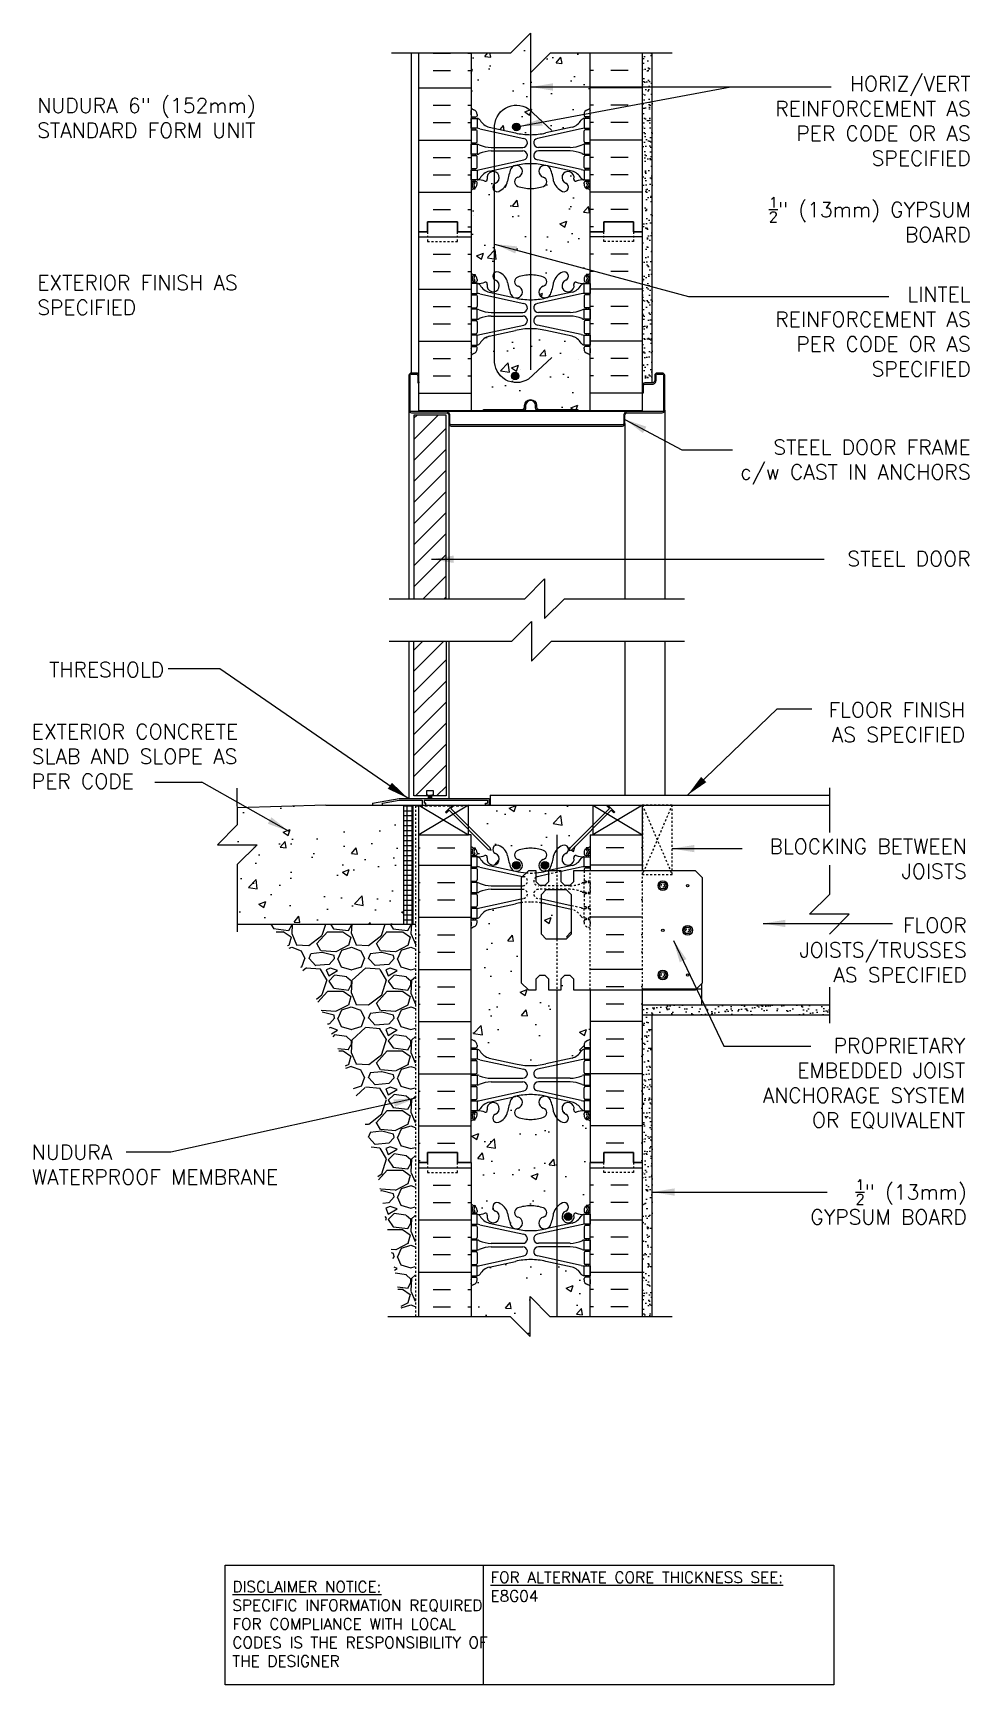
# Model space of a CAD drawing. Header units: inches. Extents: x -6.8 to 40.4, y 60.9 to 144.1.
import ezdxf
from ezdxf.enums import TextEntityAlignment as Align

# ---------------------------------------------------------------- set-up
doc = ezdxf.new("R2010")
doc.units = ezdxf.units.IN
doc.header["$LTSCALE"] = 0.5
doc.header["$MEASUREMENT"] = 0
doc.linetypes.add('DASHED2', pattern=[0.375, 0.25, -0.125])
doc.linetypes.add('HIDDEN2', pattern=[0.1875, 0.125, -0.0625])
for name, color, linetype in [('HATCH', 12, 'Continuous'), ('Hidden2', 12, 'HIDDEN2'), ('LINE18', 9, 'Continuous'), ('line25', 2, 'Continuous'), ('LINE3', 3, 'Continuous'), ('LINE50', 5, 'Continuous'), ('LINE65', 3, 'Continuous'), ('LINE9', 9, 'Continuous'), ('TEXT', 4, 'Continuous'), ('Web_Edge', 9, 'Continuous')]:
    doc.layers.add(name, color=color, linetype=linetype)
doc.styles.add('DIM', font='romans.shx', dxfattribs={"width": 0.7})
doc.styles.add('ROMANS', font='romans.shx', dxfattribs={"height": 0.75})
doc.styles.get("Standard").update_dxf_attribs({"font": 'romans.shx', "height": 0.75})
doc.dimstyles.new('ext_12', dxfattribs={"dimscale": 12, "dimtxt": 0.09375, "dimasz": 0.09375, "dimexe": 0.09375, "dimexo": 0.0625, "dimgap": 0.0625, "dimtad": 1, "dimdec": 1, "dimzin": 3, "dimdsep": 46, "dimlunit": 4, "dimtxsty": 'DIM', "dimcen": 0.09, "dimdle": 0.09375, "dimclrt": 4, "dimadec": 0, "dimazin": 0, "dimtfac": 1, "dimtdec": 1, "dimtmove": 2, "dimatfit": 3, "dimfxl": 1, "dimfrac": 2, "dimtolj": 1, "dimtzin": 0, "dimarcsym": 0})
pattern_1 = [(37.5, (-108.6243, -52.5442), (-0.01574834, 0.48170594), [0, -0.38, 0, -0.425, 0, -0.40625]), (7.5, (-108.6243, -52.5442), (0.4424442, 0.7055365), [0, -0.205, 0, -0.3425, 0, -0.13125]), (327.5, (-108.9318, -52.5442), (0.7785355, 0.0014148), [0, -0.125, 0, -0.45, 0, -0.5875]), (317.5, (-108.9318, -52.5442), (0.7515317, 0.2194189), [0, -0.0625, 0, -0.295, 0, -0.3375])]

msp = doc.modelspace()

# ---------------------------------------------------------------- texts
at = {"layer": 'TEXT', "style": 'ROMANS'}
msp.add_text('THRESHOLD ', height=0.75, dxfattribs=at).set_placement((0.348, 112.056), align=Align.MIDDLE_RIGHT)
at = {"layer": 'TEXT', "char_height": 0.75, "style": 'ROMANS'}
for s, insert, width, attachment_point in [('HORIZ/VERT REINFORCEMENT AS PER CODE OR AS SPECIFIED', (40.44, 141.925), 12.40385, 3), ('NUDURA 6" (152mm) STANDARD FORM UNIT', (-6.555, 139.83), 16.08776, 4), ('\\A1;{\\H0.7x;\\S1/2;}" (13mm) GYPSUM BOARD', (40.44, 135.841), 12.40385, 3), ('EXTERIOR FINISH AS SPECIFIED', (-6.555, 130.913), 12.54928, 4), ('LINTEL REINFORCEMENT AS PER CODE OR AS SPECIFIED', (40.44, 131.319), 12.20083, 3), ('STEEL DOOR FRAME\\Pc/w CAST IN ANCHORS', (40.44, 123.632), 12.20083, 3), ('STEEL DOOR ', (40.44, 118.015), 12.20083, 3), ('FLOOR FINISH AS SPECIFIED', (40.164, 110.409), 8.92326, 3), ('EXTERIOR CONCRETE SLAB AND SLOPE AS PER CODE', (-6.831, 107.689), 13.36658, 4), ('BLOCKING BETWEEN JOISTS', (40.244, 102.533), 11.52812, 6), ('FLOOR JOISTS/TRUSSES AS SPECIFIED', (40.244, 97.945), 9.12398, 6), ('PROPRIETARY EMBEDDED JOIST ANCHORAGE SYSTEM OR EQUIVALENT', (40.164, 93.506), 11.66204, 3), ('NUDURA  \\PWATERPROOF MEMBRANE', (-6.831, 87.144), 14.43067, 4), ('\\A1;{\\H0.7x;\\S1/2;}" (13mm) GYPSUM BOARD', (40.244, 85.258), 9.12398, 6)]:
    msp.add_mtext(s, dxfattribs=dict(at, insert=insert, width=width, attachment_point=attachment_point))
at = {"layer": 'TEXT', "char_height": 0.5625, "attachment_point": 4}
for s, insert, width in [('{\\LFOR ALTERNATE CORE THICKNESS SEE:\\P}E8G04\\P  \\P ', (16.266, 64.959), 23.33295), ('{\\LDISCLAIMER NOTICE:}\\PSPECIFIC INFORMATION REQUIRED FOR COMPLIANCE WITH LOCAL CODES IS THE RESPONSIBILITY OF THE DESIGNER', (3.274, 64.019), 14.00235)]:
    msp.add_mtext(s, dxfattribs=dict(at, insert=insert, width=width))

# ---------------------------------------------------------------- hatches: boundary and pattern name
at = {"layer": 'HATCH'}
h = msp.add_hatch(dxfattribs=at)
h.set_pattern_fill('AR-CONC', color=256, scale=0.5)
h.paths.add_polyline_path([(21.144, 81.102, -0.317837), (20.977, 81.338), (20.977, 81.405, -0.414214), (21.04, 81.468), (21.087, 81.468), (21.087, 81.538), (20.982, 81.538, -0.188973), (20.826, 81.633, 0.196323), (20.377, 81.979), (19.055, 82.269, 0.057795), (18.287, 82.358, 0.057795), (17.519, 82.269), (16.197, 81.979, 0.196323), (15.748, 81.633, -0.188973), (15.592, 81.538), (15.487, 81.538), (15.487, 81.468), (15.535, 81.468, -0.414214), (15.597, 81.405), (15.597, 81.338, -0.317837), (15.43, 81.102, 0.082415), (15.287, 81.023), (15.287, 79.496), (17.256, 79.496), (18.256, 78.496), (18.256, 80.496), (19.256, 79.496), (21.287, 79.496), (21.287, 81.023, 0.082415)])
h.paths.add_polyline_path([(21.287, 87.242), (21.287, 89.331, 0.064398), (21.177, 89.397), (21.087, 89.397), (21.087, 89.438, -0.249069), (20.977, 89.645), (20.977, 89.713, -0.414214), (21.04, 89.775), (21.087, 89.775), (21.087, 89.845), (20.982, 89.845, 0.10046), (20.588, 89.788, -0.601435), (20.469, 89.893, 2.182095), (20.059, 89.68, -1), (19.895, 89.272, -0.24438), (19.447, 89.792, 0.053157), (19.281, 90.407, 0.223253), (19.081, 90.571), (19.061, 90.576, 0.955472), (18.923, 89.982, -0.735593), (18.936, 89.524, -0.082755), (18.287, 89.416, -0.082755), (17.638, 89.524, -0.735593), (17.651, 89.982, 0.955472), (17.513, 90.576), (17.493, 90.571, 0.223253), (17.293, 90.407, 0.053157), (17.127, 89.792, -0.24438), (16.679, 89.272, -1), (16.515, 89.68, 2.182095), (16.105, 89.893, -0.601435), (15.986, 89.788, 0.10046), (15.592, 89.845), (15.487, 89.845), (15.487, 89.775), (15.535, 89.775, -0.414214), (15.597, 89.713), (15.597, 89.645, -0.249069), (15.487, 89.438), (15.487, 89.397), (15.397, 89.397, 0.064398), (15.287, 89.331), (15.287, 87.242), (15.287, 85.153, 0.064398), (15.397, 85.087), (15.487, 85.087), (15.487, 85.045, -0.249069), (15.597, 84.838), (15.597, 84.77, -0.414214), (15.535, 84.708), (15.487, 84.708), (15.487, 84.638), (15.592, 84.638, 0.10046), (15.986, 84.695, -0.601435), (16.105, 84.59, 2.182095), (16.515, 84.803, -1), (16.679, 85.211, -0.24438), (17.127, 84.691, 0.053157), (17.293, 84.077, 0.223253), (17.493, 83.912), (17.513, 83.907, 0.955472), (17.651, 84.501, -0.735593), (17.638, 84.959, -0.082755), (18.287, 85.067, -0.082755), (18.936, 84.959, -0.735593), (18.923, 84.501, 0.955472), (19.061, 83.907), (19.081, 83.912, 0.223253), (19.281, 84.077, 0.053157), (19.447, 84.691, -0.24438), (19.895, 85.211, -1), (20.059, 84.803, 2.182095), (20.469, 84.59, -0.601435), (20.588, 84.695, 0.10046), (20.982, 84.638), (21.087, 84.638), (21.087, 84.708), (21.04, 84.708, -0.414214), (20.977, 84.77), (20.977, 84.838, -0.249069), (21.087, 85.045), (21.087, 85.087), (21.177, 85.087, 0.064398), (21.287, 85.153)])
h.paths.add_polyline_path([(21.287, 95.934), (20.443, 95.934), (20.443, 96.497), (20.256, 96.684), (20.006, 96.684), (19.818, 96.497), (19.818, 95.934), (19.193, 95.934), (19.193, 96.497), (19.006, 96.684), (18.756, 96.684), (18.568, 96.497), (18.568, 95.934), (18.172, 95.934), (17.818, 96.288), (17.818, 100.325, 0.022683), (17.519, 100.269), (16.197, 99.979, 0.196323), (15.748, 99.633, -0.188973), (15.592, 99.538), (15.487, 99.538), (15.487, 99.468), (15.535, 99.468, -0.414214), (15.597, 99.405), (15.597, 99.338, -0.317837), (15.43, 99.102, 0.082415), (15.287, 99.023), (15.287, 93.46, 0.082415), (15.43, 93.381, -0.317837), (15.597, 93.145), (15.597, 93.078, -0.414214), (15.535, 93.015), (15.487, 93.015), (15.487, 92.945), (15.592, 92.945, -0.188973), (15.748, 92.851, 0.196323), (16.197, 92.504), (17.519, 92.214, 0.057795), (18.287, 92.125, 0.057795), (19.055, 92.214), (20.377, 92.504, 0.196323), (20.826, 92.851, -0.188973), (20.982, 92.945), (21.087, 92.945), (21.087, 93.015), (21.04, 93.015, -0.414214), (20.977, 93.078), (20.977, 93.145, -0.317837), (21.144, 93.381, 0.082415), (21.287, 93.46)])
h.paths.add_polyline_path([(20.327, 99.99), (19.055, 100.269, 0.017332), (18.827, 100.315), (18.827, 98.742), (19.077, 98.492), (20.077, 98.492), (20.327, 98.742)], flags=17)
h.paths.add_polyline_path([(21.412, 105.242), (15.162, 105.242), (15.162, 104.175), (16.258, 103.08), (16.298, 102.951), (16.17, 102.991), (15.162, 103.999), (15.162, 103.742), (15.287, 103.742), (15.287, 103.153, 0.064398), (15.397, 103.087), (15.487, 103.087), (15.487, 103.045, -0.249069), (15.597, 102.838), (15.597, 102.77, -0.414214), (15.535, 102.708), (15.487, 102.708), (15.487, 102.638), (15.592, 102.638, 0.10046), (15.986, 102.695, -0.601435), (16.105, 102.59, 2.182095), (16.515, 102.803, -1), (16.679, 103.211, -0.24438), (17.127, 102.691, 0.053157), (17.293, 102.077, 0.223253), (17.493, 101.912), (17.513, 101.907, 0.955472), (17.651, 102.501, -0.735593), (17.638, 102.959, -0.082755), (18.287, 103.067, -0.082755), (18.936, 102.959, -0.735593), (18.923, 102.501, 0.955472), (19.061, 101.907), (19.081, 101.912, 0.223253), (19.281, 102.077, 0.053157), (19.447, 102.691, -0.24438), (19.895, 103.211, -1), (20.059, 102.803, 2.182095), (20.469, 102.59, -0.601435), (20.588, 102.695, 0.10046), (20.982, 102.638), (21.087, 102.638), (21.087, 102.708), (21.04, 102.708, -0.414214), (20.977, 102.77), (20.977, 102.838, -0.249069), (21.087, 103.045), (21.087, 103.087), (21.177, 103.087, 0.064398), (21.287, 103.153), (21.287, 103.742), (21.412, 103.742), (21.412, 104.045), (20.359, 102.991), (20.23, 102.951), (20.27, 103.08), (21.412, 104.221)])
h.paths.add_polyline_path([(21.287, 127.882, 0.082415), (21.144, 127.961, -0.317837), (20.977, 128.197), (20.977, 128.265, -0.414214), (21.04, 128.327), (21.087, 128.327), (21.087, 128.397), (20.982, 128.397, -0.188973), (20.826, 128.492, 0.196323), (20.377, 128.838), (19.055, 129.129, 0.057795), (18.287, 129.218, 0.057795), (17.519, 129.129), (16.197, 128.838, 0.196323), (15.748, 128.492, -0.188973), (15.592, 128.397), (15.487, 128.397), (15.487, 128.327), (15.535, 128.327, -0.414214), (15.597, 128.265), (15.597, 128.197, -0.317837), (15.43, 127.961, 0.082415), (15.287, 127.882), (15.287, 125.101), (15.912, 125.101), (15.912, 125.151), (17.862, 125.151, 0.414214), (17.987, 125.276), (17.987, 125.351, -1), (18.587, 125.351), (18.587, 125.276, 0.414214), (18.712, 125.151), (20.662, 125.151), (20.662, 125.101), (21.287, 125.101)])
h.paths.add_polyline_path([(21.287, 134.101), (21.287, 136.19, 0.064398), (21.177, 136.256), (21.087, 136.256), (21.087, 136.298, -0.249069), (20.977, 136.505), (20.977, 136.572, -0.414214), (21.04, 136.635), (21.087, 136.635), (21.087, 136.705), (20.982, 136.705, 0.10046), (20.588, 136.648, -0.601435), (20.469, 136.752, 2.182095), (20.059, 136.54, -1), (19.895, 136.131, -0.24438), (19.447, 136.652, 0.053157), (19.281, 137.266, 0.223253), (19.081, 137.431), (19.061, 137.435, 0.955472), (18.923, 136.842, -0.735593), (18.936, 136.384, -0.082755), (18.287, 136.275, -0.082755), (17.638, 136.384, -0.735593), (17.651, 136.842, 0.955472), (17.513, 137.435), (17.493, 137.431, 0.223253), (17.293, 137.266, 0.053157), (17.127, 136.652, -0.24438), (16.679, 136.131, -1), (16.515, 136.54, 2.182095), (16.105, 136.752, -0.601435), (15.986, 136.648, 0.10046), (15.592, 136.705), (15.487, 136.705), (15.487, 136.635), (15.535, 136.635, -0.414214), (15.597, 136.572), (15.597, 136.505, -0.249069), (15.487, 136.298), (15.487, 136.256), (15.397, 136.256, 0.064398), (15.287, 136.19), (15.287, 134.101), (15.287, 132.012, 0.064398), (15.397, 131.946), (15.487, 131.946), (15.487, 131.904, -0.249069), (15.597, 131.697), (15.597, 131.63, -0.414214), (15.535, 131.567), (15.487, 131.567), (15.487, 131.497), (15.592, 131.497, 0.10046), (15.986, 131.554, -0.601435), (16.105, 131.449, 2.182095), (16.515, 131.662, -1), (16.679, 132.071, -0.24438), (17.127, 131.55, 0.053157), (17.293, 130.936, 0.223253), (17.493, 130.771), (17.513, 130.767, 0.955472), (17.651, 131.36, -0.735593), (17.638, 131.818, -0.082755), (18.287, 131.926, -0.082755), (18.936, 131.818, -0.735593), (18.923, 131.36, 0.955472), (19.061, 130.767), (19.081, 130.771, 0.223253), (19.281, 130.936, 0.053157), (19.447, 131.55, -0.24438), (19.895, 132.071, -1), (20.059, 131.662, 2.182095), (20.469, 131.449, -0.601435), (20.588, 131.554, 0.10046), (20.982, 131.497), (21.087, 131.497), (21.087, 131.567), (21.04, 131.567, -0.414214), (20.977, 131.63), (20.977, 131.697, -0.249069), (21.087, 131.904), (21.087, 131.946), (21.177, 131.946, 0.064398), (21.287, 132.012)])
h.paths.add_polyline_path([(20.977, 140.005, -0.317837), (21.144, 140.24, 0.082415), (21.287, 140.32), (21.287, 143.101), (19.287, 143.101), (18.287, 142.101), (18.287, 144.101), (17.287, 143.101), (15.287, 143.101), (15.287, 140.32, 0.082415), (15.43, 140.24, -0.317837), (15.597, 140.005), (15.597, 139.937, -0.414214), (15.535, 139.875), (15.487, 139.875), (15.487, 139.805), (15.592, 139.805, -0.188973), (15.748, 139.71, 0.196323), (16.197, 139.364), (17.519, 139.073, 0.057795), (18.287, 138.984, 0.057795), (19.055, 139.073), (20.377, 139.364, 0.196323), (20.826, 139.71, -0.188973), (20.982, 139.805), (21.087, 139.805), (21.087, 139.875), (21.04, 139.875, -0.414214), (20.977, 139.937)])
h = msp.add_hatch(dxfattribs=at)
h.set_pattern_fill('AR-SAND', color=256, scale=0.25, style=0)
h.set_pattern_definition(pattern_1)
h.paths.add_polyline_path([(24.412, 143.101), (23.912, 143.101), (23.912, 139.356), (24.412, 139.356)])
h = msp.add_hatch(dxfattribs=at)
h.set_pattern_fill('AR-SAND', color=256, scale=0.25, style=0)
h.set_pattern_definition(pattern_1)
h.paths.add_polyline_path([(24.412, 139.356), (23.912, 139.356), (23.912, 138.463), (24.412, 138.746)])
h = msp.add_hatch(dxfattribs=at)
h.set_pattern_fill('AR-SAND', color=256, scale=0.25, style=0)
h.set_pattern_definition(pattern_1)
h.paths.add_polyline_path([(24.412, 138.746), (23.912, 138.463), (23.912, 134.101), (23.912, 126.363, -0.414214), (24.037, 126.488), (24.412, 126.488)])
h = msp.add_hatch(dxfattribs=at)
h.set_pattern_fill('ANSI31', color=256, scale=6, style=0)
h.set_pattern_definition([(45, (-108.6243, -52.5442), (-0.53033, 0.53033), [])])
h.paths.add_polyline_path([(14.037, 124.863), (12.412, 124.863), (12.412, 115.626), (14.037, 115.626)])
h = msp.add_hatch(dxfattribs=at)
h.set_pattern_fill('ANSI31', color=256, scale=6, style=0)
h.set_pattern_definition([(45, (-108.6243, -52.5442), (-0.53033, 0.53033), [])])
h.paths.add_polyline_path([(12.412, 105.697), (14.037, 105.697), (14.037, 113.481), (12.412, 113.481)])
h = msp.add_hatch(dxfattribs=at)
h.set_pattern_fill('AR-CONC', color=256, scale=0.5)
h.paths.add_polyline_path([(11.881, 105.242), (10.162, 105.242), (7.975, 105.242), (3.503, 105.094), (3.516, 104.242), (2.516, 103.242), (4.516, 103.242), (3.516, 102.242), (3.516, 99.242), (11.881, 99.242)])
h = msp.add_hatch(dxfattribs=at)
h.set_pattern_fill('NET', color=256, scale=2, style=0)
h.set_pattern_definition([(0, (-109.18147, -52.5442), (0, 0.25), []), (90, (-109.18147, -52.5442), (-0.25, 2e-17), [])])
h.paths.add_polyline_path([(12.381, 101.946), (11.881, 102.08), (11.881, 99.242), (12.381, 99.242)])
h.paths.add_polyline_path([(12.381, 104.143), (11.881, 104.232), (11.881, 102.08), (12.381, 101.946)])
h.paths.add_polyline_path([(12.381, 105.242), (11.881, 105.242), (11.881, 104.232), (12.381, 104.143)])
h = msp.add_hatch(dxfattribs=at)
h.set_pattern_fill('INSUL', color=256, scale=7, style=0)
h.set_pattern_definition([(0, (-108.9002, -52.662), (0, 2.625), []), (0, (-108.9002, -51.787), (0, 2.625), [0.875, -0.875]), (0, (-108.9002, -50.912), (0, 2.625), [0.875, -0.875])])
edge = h.paths.add_edge_path()
edge.add_line((15.287, 103.742), (12.662, 103.742))
edge.add_line((12.662, 103.742), (12.662, 91.155))
edge.add_arc((11.491, 91.136), 1.171, -0.94221, 0.94221, ccw=False)
edge.add_line((12.662, 91.117), (12.662, 87.242))
edge.add_line((12.662, 87.242), (13.1, 87.242))
edge.add_line((13.1, 87.242), (13.1, 87.742))
edge.add_line((13.1, 87.742), (14.6, 87.742))
edge.add_line((14.6, 87.742), (14.6, 87.242))
edge.add_line((14.6, 87.242), (15.287, 87.242))
edge.add_line((15.287, 87.242), (15.287, 90.492))
edge.add_line((15.287, 90.492), (15.287, 103.742))
h = msp.add_hatch(dxfattribs=at)
h.set_pattern_fill('GRAVEL', color=256, scale=3, style=0)
h.set_pattern_definition([(228.0128, (5.40048, 82.49644), (-23.9999947, -27.000004), [0.40361, -39.95726]), (184.9697, (5.13048, 82.19644), (36.0000032, 2.9999739), [0.6926, -68.56777]), (132.5104, (4.44048, 82.13644), (29.9999722, -33.000026), [0.48836, -48.3481]), (267.2737, (3.27048, 81.38644), (2.9999881, 60.0000009), [0.63071, -62.44067]), (292.8337, (3.24048, 80.75644), (-15.0000297, 35.9999892), [0.61847, -61.22812]), (357.2737, (3.48048, 80.18644), (-60.0000009, 2.9999881), [0.63071, -62.44067]), (37.6942, (4.11048, 80.15644), (-39.00002204, -29.9999712), [0.83409, -82.57455]), (72.2553, (4.77048, 80.66644), (21.0000323, 65.9999887), [0.78746, -77.95896]), (121.4296, (5.01048, 81.41644), (-24.0000247, 38.9999851), [0.63285, -62.65222]), (175.2364, (4.68048, 81.95644), (33.000003, -2.9999746), [0.7225, -35.40229]), (222.3974, (3.96048, 82.01644), (-36.00002205, -32.99997625), [0.934344, -92.500125]), (138.8141, (6.24048, 81.35644), (-21.000009, 17.999992), [0.3189, -31.57153]), (171.4692, (6.00048, 81.56644), (38.9999949, -6.0000237), [0.60671, -60.06453]), (225, (5.4005, 81.6564), (-3e-16, -3), [0.42426, -3.81838]), (203.1986, (5.1905, 82.01644), (14.999999, 6.000004), [0.22847, -22.61885]), (291.8014, (4.9805, 81.92644), (-3, 9), [0.3231, -15.83239]), (30.9638, (5.1005, 81.62644), (8.999994, 6.000007), [0.52479, -16.96807]), (161.565, (5.5505, 81.8964), (6, -2.999995), [0.37947, -9.10736]), (16.3895, (3.24048, 81.92644), (30.0000066, 8.9999781), [0.5316, -52.62853]), (70.3462, (3.75048, 82.07644), (-11.9999857, -33.0000064), [0.44598, -44.15222]), (293.1986, (5.5505, 82.49644), (-6.000004, 14.999999), [0.45694, -22.39037]), (343.6105, (5.73048, 82.07644), (-30.0000066, 8.9999781), [0.5316, -52.62853]), (339.444, (3.2405, 80.06644), (-15.0000055, 5.999988), [0.51264, -25.11937]), (294.7751, (3.72048, 79.88644), (-14.9999766, 33.0000103), [0.42953, -42.52393]), (66.8014, (5.5805, 79.49644), (6.000004, 14.999999), [0.45694, -22.39037]), (17.354, (5.76048, 79.91644), (-39.000006, -11.9999835), [0.50289, -49.78627]), (69.444, (4.1105, 79.49644), (-5.999988, -15.0000055), [0.25632, -25.3757]), (101.31, (5.4005, 79.49644), (-2.999993, 12.000002), [0.15297, -15.14409]), (165.9638, (5.3705, 79.64644), (9.000002, -2.999994), [0.61847, -11.75085]), (186.009, (4.77048, 79.79644), (29.9999993, 2.999998), [0.57315, -56.74177]), (303.69, (5.1005, 81.3564), (-3.000004, 6), [0.43267, -10.384]), (353.1572, (5.34048, 80.99644), (50.9999981, -6.000024), [0.75538, -74.78269]), (60.9454, (6.09048, 80.90644), (-12, -21.000001), [0.30887, -30.57802]), (90, (6.2405, 81.1764), (-3, 3), [0.18, -2.82]), (120.2564, (4.71048, 79.88644), (11.9999847, -21.0000074), [0.41677, -41.26056]), (48.0128, (4.50048, 80.24644), (23.9999947, 27.000004), [0.80722, -39.55366]), (0, (5.0405, 80.8464), (3, 3), [0.78, -2.22]), (325.3048, (5.82048, 80.84644), (-29.9999828, 21.0000258), [0.47434, -46.95982]), (254.0546, (6.2105, 80.57644), (-3, -12), [0.4368, -21.40352]), (207.646, (6.09048, 80.15644), (-56.9999874, -30.0000231), [0.711195, -70.40842]), (175.4261, (5.46048, 79.82644), (-39.0000017, 2.9999844), [0.7524, -74.48722])])
h.paths.add_polyline_path([(8.263, 99.242), (5.107, 99.242), (5.109, 99.239), (5.174, 99.178), (5.239, 99.115), (5.302, 99.052), (5.364, 98.988), (5.426, 98.922), (5.486, 98.856), (5.546, 98.79), (5.605, 98.722), (5.663, 98.653), (5.721, 98.584), (5.777, 98.514), (5.833, 98.443), (5.888, 98.372), (5.943, 98.3), (5.996, 98.227), (6.049, 98.153), (6.101, 98.079), (6.153, 98.004), (6.204, 97.928), (6.254, 97.852), (6.304, 97.775), (6.353, 97.698), (6.401, 97.62), (6.449, 97.542), (6.496, 97.463), (6.543, 97.384), (6.589, 97.304), (6.635, 97.223), (6.68, 97.143), (6.725, 97.061), (6.769, 96.98), (6.813, 96.898), (6.856, 96.816), (6.899, 96.733), (6.942, 96.65), (6.984, 96.567), (7.025, 96.483), (7.067, 96.399), (7.108, 96.315), (7.148, 96.231), (7.189, 96.146), (7.229, 96.061), (7.269, 95.976), (7.308, 95.891), (7.347, 95.806), (7.386, 95.72), (7.425, 95.635), (7.464, 95.549), (7.502, 95.463), (7.54, 95.378), (7.578, 95.292), (7.616, 95.206), (7.654, 95.12), (7.692, 95.035), (7.729, 94.949), (7.767, 94.863), (7.804, 94.777), (7.841, 94.692), (7.879, 94.607), (7.916, 94.521), (7.953, 94.436), (7.99, 94.351), (8.027, 94.266), (8.064, 94.181), (8.101, 94.096), (8.138, 94.011), (8.175, 93.926), (8.212, 93.842), (8.248, 93.757), (8.285, 93.673), (8.321, 93.588), (8.357, 93.504), (8.393, 93.419), (8.43, 93.335), (8.465, 93.25), (8.501, 93.166), (8.537, 93.082), (8.572, 92.998), (8.608, 92.914), (8.643, 92.829), (8.678, 92.745), (8.713, 92.661), (8.748, 92.577), (8.783, 92.493), (8.817, 92.408), (8.851, 92.324), (8.885, 92.24), (8.919, 92.156), (8.953, 92.072), (8.987, 91.987), (9.02, 91.903), (9.053, 91.819), (9.086, 91.735), (9.119, 91.65), (9.151, 91.566), (9.184, 91.481), (9.216, 91.397), (9.248, 91.312), (9.279, 91.228), (9.311, 91.143), (9.342, 91.058), (9.373, 90.973), (9.403, 90.888), (9.433, 90.803), (9.464, 90.718), (9.493, 90.633), (9.523, 90.548), (9.552, 90.463), (9.581, 90.377), (9.61, 90.292), (9.638, 90.206), (9.666, 90.12), (9.694, 90.034), (9.722, 89.948), (9.749, 89.862), (9.776, 89.776), (9.802, 89.69), (9.829, 89.603), (9.855, 89.516), (9.881, 89.43), (9.906, 89.343), (9.931, 89.256), (9.956, 89.169), (9.981, 89.082), (10.005, 88.995), (10.029, 88.907), (10.053, 88.82), (10.077, 88.732), (10.1, 88.645), (10.123, 88.557), (10.146, 88.469), (10.169, 88.381), (10.191, 88.293), (10.213, 88.205), (10.235, 88.117), (10.257, 88.029), (10.278, 87.94), (10.3, 87.852), (10.321, 87.764), (10.342, 87.675), (10.362, 87.586), (10.383, 87.498), (10.403, 87.409), (10.423, 87.32), (10.443, 87.231), (10.463, 87.142), (10.482, 87.053), (10.501, 86.964), (10.521, 86.875), (10.54, 86.785), (10.558, 86.696), (10.577, 86.607), (10.596, 86.517), (10.614, 86.428), (10.632, 86.338), (10.65, 86.249), (10.668, 86.159), (10.686, 86.069), (10.703, 85.979), (10.721, 85.89), (10.738, 85.8), (10.755, 85.71), (10.773, 85.62), (10.79, 85.53), (10.806, 85.44), (10.823, 85.35), (10.84, 85.26), (10.856, 85.17), (10.873, 85.08), (10.889, 84.99), (10.906, 84.9), (10.922, 84.809), (10.938, 84.719), (10.954, 84.629), (10.97, 84.539), (10.986, 84.449), (11.002, 84.358), (11.017, 84.268), (11.033, 84.178), (11.049, 84.087), (11.064, 83.997), (11.08, 83.907), (11.095, 83.816), (11.111, 83.726), (11.126, 83.636), (11.142, 83.545), (11.157, 83.455), (11.172, 83.365), (11.188, 83.274), (11.203, 83.184), (11.218, 83.094), (11.233, 83.003), (11.249, 82.913), (11.264, 82.823), (11.279, 82.732), (11.294, 82.642), (11.31, 82.552), (11.325, 82.462), (11.34, 82.371), (11.356, 82.281), (11.371, 82.191), (11.386, 82.101), (11.402, 82.011), (11.417, 81.921), (11.433, 81.831), (11.448, 81.74), (11.464, 81.65), (11.479, 81.561), (11.495, 81.471), (11.51, 81.381), (11.526, 81.291), (11.542, 81.201), (11.558, 81.111), (11.573, 81.021), (11.589, 80.931), (11.605, 80.842), (11.621, 80.752), (11.637, 80.662), (11.652, 80.572), (11.668, 80.483), (11.684, 80.393), (11.7, 80.303), (11.716, 80.214), (11.732, 80.124), (11.748, 80.034), (11.764, 79.945), (11.78, 79.855), (11.796, 79.765), (11.812, 79.676), (11.828, 79.586), (11.844, 79.496), (12.475, 79.496), (12.475, 91.748), (12.515, 99.242)])
h = msp.add_hatch(dxfattribs=at)
h.set_pattern_fill('AR-CONC', color=256, scale=0.5, style=0)
h.paths.add_polyline_path([(20.787, 95.929), (20.784, 95.934), (20.443, 95.934), (20.443, 96.497), (20.256, 96.684), (20.006, 96.684), (19.818, 96.497), (19.818, 95.934), (19.608, 95.934), (19.608, 93.918), (20.499, 94.335, 0.291097), (20.787, 94.788)])
h = msp.add_hatch(dxfattribs=at)
h.set_pattern_fill('AR-CONC', color=256, scale=0.5, style=0)
h.paths.add_polyline_path([(20.787, 95.929), (20.784, 95.934), (20.443, 95.934), (20.443, 96.497), (20.256, 96.684), (20.006, 96.684), (19.818, 96.497), (19.818, 95.934), (19.608, 95.934), (19.608, 93.918), (20.499, 94.335, 0.291097), (20.787, 94.788)])
h = msp.add_hatch(dxfattribs=at)
h.set_pattern_fill('AR-SAND', color=256, scale=0.25, style=0)
h.set_pattern_definition([(37.5, (-87.183, -25.1859), (-0.0157483, 0.4817059), [0, -0.38, 0, -0.425, 0, -0.40625]), (7.5, (-87.183, -25.1859), (0.4424442, 0.7055365), [0, -0.205, 0, -0.3425, 0, -0.13125]), (327.5, (-87.4905, -25.1859), (0.7785355, 0.0014148), [0, -0.125, 0, -0.45, 0, -0.5875]), (317.5, (-87.4905, -25.1859), (0.7515317, 0.219419), [0, -0.0625, 0, -0.295, 0, -0.3375])])
h.paths.add_polyline_path([(33.325, 94.684), (33.325, 95.184), (23.903, 95.184), (23.903, 94.684)])
h = msp.add_hatch(dxfattribs=at)
h.set_pattern_fill('AR-SAND', color=256, scale=0.25, style=0)
h.set_pattern_definition([(37.5, (90.8807, -88.5333), (-0.01574834, 0.48170594), [0, -0.38, 0, -0.425, 0, -0.40625]), (7.5, (90.8807, -88.5333), (0.4424442, 0.7055365), [0, -0.205, 0, -0.3425, 0, -0.13125]), (327.5, (90.5732, -88.5333), (0.7785355, 0.0014148), [0, -0.125, 0, -0.45, 0, -0.5875]), (317.5, (90.5732, -88.5333), (0.7515317, 0.219419), [0, -0.0625, 0, -0.295, 0, -0.3375])])
h.paths.add_polyline_path([(24.412, 94.684), (23.912, 94.684), (23.912, 87.242), (23.912, 79.496), (24.412, 79.496)])
h = msp.add_hatch(dxfattribs=at)
h.set_pattern_fill('INSUL', color=256, scale=7, style=0)
h.set_pattern_definition([(0, (-2910.8745, -327.768), (0, 2.625), []), (0, (-2910.8745, -326.893), (0, 2.625), [0.875, -0.875]), (0, (-2910.8745, -326.018), (0, 2.625), [0.875, -0.875])])
h.paths.add_polyline_path([(12.662, 79.496), (15.287, 79.496), (15.287, 87.242), (14.6, 87.242), (14.6, 87.742), (13.1, 87.742), (13.1, 87.242), (12.662, 87.242)])
h = msp.add_hatch(dxfattribs=at)
h.set_pattern_fill('INSUL', color=256, scale=7, style=0)
h.set_pattern_definition([(180, (2947.4487, -327.768), (0, 2.625), []), (180, (2947.4487, -326.893), (0, 2.625), [0.875, -0.875]), (180, (2947.4487, -326.018), (0, 2.625), [0.875, -0.875])])
h.paths.add_polyline_path([(21.287, 79.496), (23.912, 79.496), (23.912, 87.242), (23.475, 87.242), (23.475, 87.742), (21.975, 87.742), (21.975, 87.242), (21.287, 87.242)])
at = {"layer": 'LINE3'}
for points in [[(17.756, 102.207, 1), (17.381, 102.207, 1)], [(17.381, 102.207, 1), (17.756, 102.207, 1)], [(19.193, 102.207, 1), (18.818, 102.207, 1)], [(18.818, 102.207, 1), (19.193, 102.207, 1)], [(20.36, 84.52, 1), (19.985, 84.52, 1)], [(20.36, 84.52, 1), (19.985, 84.52, 1)]]:
    msp.add_hatch(color=256, dxfattribs=at).paths.add_polyline_path(points)
at = {"layer": 'LINE65'}
for points in [[(17.756, 139.374, 1), (17.381, 139.374, 1)], [(17.697, 126.841, 1), (17.322, 126.841, 1)]]:
    msp.add_hatch(color=256, dxfattribs=at).paths.add_polyline_path(points)

# ---------------------------------------------------------------- linework, layer by layer
at = {"layer": 'HATCH'}
for p, q in [((13.376, 143.091), (14.251, 143.091)), ((15.126, 143.091), (15.287, 143.091)), ((21.449, 143.091), (21.287, 143.091)), ((23.199, 143.091), (22.324, 143.091)), ((13.376, 142.216), (14.251, 142.216)), ((15.126, 142.216), (15.287, 142.216)), ((21.449, 142.216), (21.287, 142.216)), ((23.199, 142.216), (22.324, 142.216)), ((12.662, 141.341), (15.287, 141.341)), ((23.912, 141.341), (21.287, 141.341)), ((13.376, 140.466), (14.251, 140.466)), ((15.126, 140.466), (15.287, 140.466)), ((21.449, 140.466), (21.287, 140.466)), ((23.199, 140.466), (22.324, 140.466)), ((13.376, 139.591), (14.251, 139.591)), ((15.126, 139.591), (15.287, 139.591)), ((21.449, 139.591), (21.287, 139.591)), ((23.199, 139.591), (22.324, 139.591)), ((12.662, 138.716), (15.287, 138.716)), ((23.912, 138.716), (21.287, 138.716)), ((13.376, 137.841), (14.251, 137.841)), ((15.126, 137.841), (15.287, 137.841)), ((21.449, 137.841), (21.287, 137.841)), ((23.199, 137.841), (22.324, 137.841)), ((13.376, 136.966), (14.251, 136.966)), ((15.126, 136.966), (15.287, 136.966)), ((21.449, 136.966), (21.287, 136.966)), ((23.199, 136.966), (22.324, 136.966)), ((12.662, 136.091), (15.287, 136.091)), ((23.912, 136.091), (21.287, 136.091)), ((13.376, 135.216), (14.251, 135.216)), ((15.126, 135.216), (15.287, 135.216)), ((15.421, 134.938), (15.421, 134.938)), ((21.449, 135.216), (21.287, 135.216)), ((23.199, 135.216), (22.324, 135.216)), ((15.126, 134.341), (15.287, 134.341)), ((21.449, 134.341), (21.287, 134.341)), ((12.662, 133.841), (15.287, 133.841)), ((23.912, 133.841), (21.287, 133.841)), ((13.376, 132.966), (14.251, 132.966)), ((15.126, 132.966), (15.287, 132.966)), ((21.449, 132.966), (21.287, 132.966)), ((23.199, 132.966), (22.324, 132.966)), ((13.376, 132.091), (14.251, 132.091)), ((15.126, 132.091), (15.287, 132.091)), ((21.449, 132.091), (21.287, 132.091)), ((23.199, 132.091), (22.324, 132.091)), ((12.662, 131.216), (15.287, 131.216)), ((23.912, 131.216), (21.287, 131.216)), ((13.376, 130.341), (14.251, 130.341)), ((15.126, 130.341), (15.287, 130.341)), ((21.449, 130.341), (21.287, 130.341)), ((23.199, 130.341), (22.324, 130.341)), ((13.376, 129.466), (14.251, 129.466)), ((15.126, 129.466), (15.287, 129.466)), ((21.449, 129.466), (21.287, 129.466)), ((23.199, 129.466), (22.324, 129.466)), ((12.662, 128.591), (15.287, 128.591)), ((23.912, 128.591), (21.287, 128.591)), ((13.376, 127.716), (14.251, 127.716)), ((15.126, 127.716), (15.287, 127.716)), ((20.716, 127.648), (20.716, 127.648)), ((21.449, 127.716), (21.287, 127.716)), ((23.199, 127.716), (22.324, 127.716)), ((13.376, 126.841), (14.251, 126.841)), ((15.126, 126.841), (15.287, 126.841)), ((17.8, 127.147), (17.8, 127.147)), ((21.449, 126.841), (21.287, 126.841)), ((23.199, 126.841), (22.324, 126.841)), ((12.662, 125.966), (15.287, 125.966)), ((23.912, 125.966), (21.287, 125.966)), ((12.162, 125.113), (12.162, 115.626)), ((25.037, 125.113), (25.037, 115.626)), ((14.162, 124.444), (14.162, 115.626)), ((23.037, 124.444), (23.037, 115.626)), ((14.162, 113.481), (14.162, 105.572)), ((23.037, 113.481), (23.037, 105.742)), ((25.037, 113.481), (25.037, 105.742)), ((12.662, 105.242), (15.162, 103.742)), ((15.162, 105.242), (12.662, 103.742)), ((21.412, 105.242), (23.912, 103.742)), ((23.912, 105.242), (21.412, 103.742)), ((22.974, 103.088), (22.099, 103.088)), ((23.912, 103.088), (23.849, 103.088)), ((23.912, 102.213), (21.287, 102.213)), ((19.126, 100.807), (19.126, 100.807)), ((22.974, 101.338), (22.099, 101.338)), ((23.912, 101.338), (23.849, 101.338)), ((22.974, 100.463), (22.099, 100.463)), ((23.912, 100.463), (23.849, 100.463)), ((23.912, 99.588), (21.287, 99.588)), ((22.974, 98.713), (22.099, 98.713)), ((23.912, 98.713), (23.849, 98.713)), ((22.974, 97.838), (22.099, 97.838)), ((23.912, 97.838), (23.849, 97.838)), ((23.912, 96.963), (21.287, 96.963)), ((22.974, 96.088), (22.099, 96.088)), ((23.912, 96.088), (23.849, 96.088)), ((22.974, 95.213), (22.099, 95.213)), ((23.912, 95.213), (23.849, 95.213)), ((23.912, 94.338), (21.287, 94.338)), ((22.974, 93.463), (22.099, 93.463)), ((23.912, 93.463), (23.849, 93.463)), ((22.974, 92.588), (22.099, 92.588)), ((23.912, 92.588), (23.849, 92.588)), ((23.912, 91.713), (21.287, 91.713)), ((22.974, 90.838), (22.099, 90.838)), ((23.912, 90.838), (23.849, 90.838)), ((22.974, 89.963), (22.099, 89.963)), ((23.912, 89.963), (23.849, 89.963)), ((23.912, 89.088), (21.287, 89.088)), ((22.974, 88.213), (22.099, 88.213)), ((23.912, 88.213), (23.849, 88.213)), ((23.912, 87.338), (23.849, 87.338))]:
    msp.add_line(p, q, dxfattribs=at)
at = {"layer": 'HATCH', "linetype": 'HIDDEN2'}
for p, q in [((19.608, 101.934), (19.608, 100.992)), ((19.126, 100.807), (19.126, 100.807)), ((19.608, 98.492), (19.608, 95.934))]:
    msp.add_line(p, q, dxfattribs=at)
at = {"layer": 'HATCH'}
for centre, radius, start, end in [((12.842, 105.666), 0.307, 342.22738, 13.9189), ((13.602, 105.666), 0.463, 170.82894, 191.66834), ((12.842, 105.666), 0.322, 343.11516, 13.23184), ((13.602, 105.666), 0.447, 170.50577, 192.08184), ((12.842, 105.666), 0.338, 343.91726, 12.60997), ((13.602, 105.666), 0.432, 170.15888, 192.52597), ((12.842, 105.666), 0.354, 344.64569, 12.04435), ((13.602, 105.666), 0.416, 169.78553, 193.00431), ((12.842, 105.666), 0.369, 345.31025, 11.52764), ((13.602, 105.666), 0.401, 169.38257, 193.52101), ((12.842, 105.666), 0.385, 345.91909, 11.05371), ((13.602, 105.666), 0.385, 168.94629, 194.08091), ((12.842, 105.666), 0.401, 346.47899, 10.61743), ((13.602, 105.666), 0.369, 168.47236, 194.68975), ((12.842, 105.666), 0.416, 346.99569, 10.21447), ((13.602, 105.666), 0.354, 167.95565, 195.35431), ((12.842, 105.666), 0.432, 347.47403, 9.84112), ((13.602, 105.666), 0.338, 167.39003, 196.08274), ((12.842, 105.666), 0.447, 347.91816, 9.49423), ((13.602, 105.666), 0.322, 166.76816, 196.88484), ((12.842, 105.666), 0.463, 348.33166, 9.17106), ((13.602, 105.666), 0.307, 166.0811, 197.77262)]:
    msp.add_arc(centre, radius, start, end, dxfattribs=at)
at = {"layer": 'Hidden2'}
for p, q in [((17.884, 101.646), (17.947, 101.632)), ((19.818, 101.892), (19.193, 101.756)), ((20.977, 101.934), (20.977, 101.47)), ((17.818, 101.178), (17.898, 101.178)), ((17.818, 100.998), (17.898, 100.998)), ((20.272, 101.178), (18.676, 101.178)), ((20.272, 100.998), (18.676, 100.998)), ((20.977, 100.705), (20.977, 100.17)), ((21.287, 101.408), (21.04, 101.408)), ((21.287, 100.768), (21.04, 100.768)), ((21.087, 101.408), (21.087, 101.338)), ((21.087, 100.838), (21.087, 100.768)), ((21.177, 101.408), (21.177, 101.338)), ((21.177, 100.838), (21.177, 100.768)), ((17.818, 100.515), (17.947, 100.543)), ((18.827, 100.5), (18.627, 100.543)), ((20.838, 100.062), (20.327, 100.173)), ((20.377, 99.979), (20.327, 99.99)), ((21.287, 100.108), (21.04, 100.108)), ((21.087, 100.108), (21.087, 100.038)), ((21.177, 100.108), (21.177, 100.038)), ((20.977, 99.338), (20.977, 99.405)), ((21.287, 99.468), (21.04, 99.468)), ((21.087, 99.538), (21.087, 99.468)), ((21.177, 99.538), (21.177, 99.468)), ((21.277, 99.348), (21.277, 99.162))]:
    msp.add_line(p, q, dxfattribs=at)
at = {"layer": 'Hidden2', "linetype": 'HIDDEN2'}
msp.add_line((21.287, 95.934), (21.287, 101.934), dxfattribs=at)
at = {"layer": 'Hidden2'}
for points in [[(21.282, 100.838), (20.982, 100.838), (20.982, 101.338), (21.282, 101.338)], [(21.282, 99.538), (20.982, 99.538), (20.982, 100.038), (21.282, 100.038)]]:
    msp.add_lwpolyline(points, close=True, dxfattribs=at)
for centre, radius, start, end in [((17.898, 101.408), 0.23, 270, 77.60551), ((18.287, 105.173), 3.356, 266.15237, 270), ((18.288, 105.157), 3.34, 269.98856, 274.81396), ((18.676, 101.408), 0.23, 118.04722, 270), ((21.04, 101.47), 0.0625, 180, 270), ((17.898, 100.768), 0.23, 282.39449, 90), ((18.676, 100.768), 0.23, 90, 257.60551), ((20.242, 102.777), 1.6, 271.07972, 293.43266), ((20.242, 99.398), 1.6, 66.56734, 88.92028), ((20.986, 101.119), 0.219, 91.08005, 119.50625), ((20.986, 101.056), 0.219, 240.49375, 268.91995), ((20.986, 101.056), 0.219, 240.49375, 268.91995), ((21.04, 100.705), 0.0625, 90, 180), ((18.287, 97.002), 3.356, 90, 98.03327), ((18.287, 97.002), 3.356, 80.74096, 90), ((20.178, 99.256), 0.75, 30.15498, 74.58381), ((21.073, 101.034), 1, 256.42909, 264.79907), ((21.04, 100.17), 0.0625, 180, 270), ((21.025, 99.784), 0.25, 217.27766, 260.0823), ((21.04, 99.405), 0.0625, 90, 180), ((21.227, 99.338), 0.25, 180, 250.52878), ((20.977, 98.631), 0.5, 51.68334, 70.52878), ((21.297, 99.348), 0.02, 119.98802, 180), ((21.297, 99.162), 0.02, 180, 238.92705), ((20.977, 98.631), 0.6, 58.89067, 58.92705)]:
    msp.add_arc(centre, radius, start, end, dxfattribs=at)
at = {"layer": 'LINE18'}
for p, q in [((14.008, 104.889), (14.052, 104.844)), ((14.184, 104.977), (16.17, 102.991)), ((14.272, 105.065), (16.258, 103.08)), ((14.361, 105.242), (14.405, 105.197)), ((22.256, 105.065), (20.27, 103.08)), ((22.344, 104.977), (20.359, 102.991)), ((22.521, 104.889), (22.476, 104.844)), ((16.298, 102.951), (16.17, 102.991)), ((16.298, 102.951), (16.258, 103.08)), ((20.23, 102.951), (20.27, 103.08)), ((20.23, 102.951), (20.359, 102.991))]:
    msp.add_line(p, q, dxfattribs=at)
for points in [[(14.008, 104.889), (14.361, 105.242)], [(14.184, 104.977), (14.052, 104.844)], [(14.272, 105.065), (14.405, 105.197)], [(22.256, 105.065), (22.124, 105.197)], [(22.168, 105.242), (22.521, 104.889)], [(22.344, 104.977), (22.476, 104.844)]]:
    msp.add_lwpolyline(points, dxfattribs=at)
at = {"layer": 'line25'}
for p, q in [((15.287, 143.101), (15.287, 134.101)), ((21.287, 134.101), (21.287, 143.101)), ((15.287, 134.101), (15.287, 125.101)), ((21.287, 125.101), (21.287, 134.101)), ((12.412, 124.863), (12.412, 115.626)), ((14.037, 124.863), (12.412, 124.863)), ((12.662, 125.101), (15.287, 125.101)), ((14.037, 115.626), (14.037, 124.863)), ((21.287, 125.101), (23.912, 125.101)), ((12.412, 105.697), (12.412, 113.481)), ((14.037, 113.481), (14.037, 105.697)), ((13.135, 105.697), (12.412, 105.697)), ((13.135, 105.697), (13.135, 105.74)), ((13.305, 105.697), (13.305, 105.74)), ((13.305, 105.74), (13.386, 105.74)), ((14.037, 105.697), (13.305, 105.697)), ((11.881, 105.242), (11.881, 99.242)), ((12.381, 99.242), (12.381, 105.242)), ((15.287, 103.742), (15.162, 103.742)), ((15.287, 87.242), (15.287, 103.742)), ((21.287, 103.742), (21.287, 101.934)), ((21.287, 103.742), (21.412, 103.742)), ((21.287, 95.934), (21.287, 87.242)), ((23.912, 95.992), (26.912, 95.992)), ((26.903, 95.184), (26.903, 96.248)), ((23.903, 95.184), (33.325, 95.184)), ((15.287, 87.242), (15.287, 79.496)), ((21.287, 79.496), (21.287, 87.242))]:
    msp.add_line(p, q, dxfattribs=at)
at = {"layer": 'line25', "color": 12}
msp.add_line((12.161, 113.481), (12.161, 105.572), dxfattribs=at)
at = {"layer": 'line25'}
msp.add_lwpolyline([(13.135, 105.74), (13.064, 105.74), (13.064, 105.98), (13.386, 105.98), (13.386, 105.74), (13.305, 105.74)], dxfattribs=at)
for points in [[(17.818, 101.581), (17.818, 96.288), (18.172, 95.934), (18.568, 95.934), (18.568, 96.497), (18.756, 96.684), (19.006, 96.684), (19.193, 96.497), (19.193, 95.934), (19.818, 95.934), (19.818, 96.497), (20.006, 96.684), (20.256, 96.684), (20.443, 96.497), (20.443, 95.934), (26.59, 95.934), (26.943, 96.288), (26.943, 101.581), (26.59, 101.934), (20.443, 101.934), (20.443, 101.372), (20.256, 101.184), (20.006, 101.184), (19.818, 101.372), (19.818, 101.934), (19.193, 101.934), (19.193, 101.372), (19.006, 101.184), (18.756, 101.184), (18.568, 101.372), (18.568, 101.934), (18.172, 101.934)], [(19.077, 98.492), (18.827, 98.742), (18.827, 100.742), (19.077, 100.992), (20.077, 100.992), (20.327, 100.742), (20.327, 98.742), (20.077, 98.492)]]:
    msp.add_lwpolyline(points, close=True, dxfattribs=at)
at = {"layer": 'LINE3'}
for p, q in [((19.608, 103.742), (19.608, 101.934)), ((19.608, 100.992), (19.608, 98.492)), ((19.608, 95.934), (19.608, 79.496))]:
    msp.add_line(p, q, dxfattribs=at)
for centre in [(17.569, 102.207), (17.569, 102.207), (19.006, 102.207), (19.006, 102.207), (20.172, 84.52), (20.172, 84.52)]:
    msp.add_circle(centre, 0.188, dxfattribs=at)
at = {"layer": 'LINE50'}
for p, q in [((12.662, 134.101), (12.662, 143.101)), ((23.912, 134.101), (23.912, 143.101)), ((12.662, 125.101), (12.662, 134.101)), ((23.912, 125.101), (23.912, 134.101)), ((7.975, 105.242), (3.516, 105.095)), ((7.975, 105.242), (10.162, 105.242)), ((10.162, 105.242), (23.912, 105.242)), ((23.912, 105.242), (33.334, 105.242)), ((12.662, 91.117), (12.662, 103.742)), ((23.912, 101.934), (23.912, 103.742)), ((3.516, 99.242), (12.515, 99.242)), ((23.912, 87.242), (23.912, 95.934)), ((12.662, 79.496), (12.662, 91.117)), ((23.912, 79.496), (23.912, 87.242))]:
    msp.add_line(p, q, dxfattribs=at)
at = {"layer": 'LINE50', "color": 9, "linetype": 'DASHED2'}
msp.add_line((12.515, 105.192), (15.162, 105.192), dxfattribs=at)
at = {"layer": 'LINE50'}
for points in [[(12.662, 134.101), (13.1, 134.101), (13.1, 134.601), (14.6, 134.601), (14.6, 134.101), (15.287, 134.101)], [(15.287, 134.101), (14.6, 134.101), (14.6, 134.601), (13.1, 134.601), (13.1, 134.101), (12.662, 134.101)], [(23.912, 134.101), (23.475, 134.101), (23.475, 134.601), (21.975, 134.601), (21.975, 134.101), (21.287, 134.101)], [(21.287, 134.101), (21.975, 134.101), (21.975, 134.601), (23.475, 134.601), (23.475, 134.101), (23.912, 134.101)], [(15.287, 87.242), (14.6, 87.242), (14.6, 87.742), (13.1, 87.742), (13.1, 87.242), (12.662, 87.242)], [(12.662, 87.242), (13.1, 87.242), (13.1, 87.742), (14.6, 87.742), (14.6, 87.242), (15.287, 87.242)], [(21.287, 87.242), (21.975, 87.242), (21.975, 87.742), (23.475, 87.742), (23.475, 87.242), (23.912, 87.242)], [(23.912, 87.242), (23.475, 87.242), (23.475, 87.742), (21.975, 87.742), (21.975, 87.242), (21.287, 87.242)]]:
    msp.add_lwpolyline(points, dxfattribs=at)
at = {"layer": 'LINE65'}
msp.add_line((18.287, 143.101), (18.287, 127.151), dxfattribs=at)
msp.add_lwpolyline([(19.355, 127.77), (18.175, 126.686, -0.623194), (16.476, 127.676), (16.476, 139.296, -0.623194), (18.175, 140.286), (19.355, 139.202)], format="xyb", dxfattribs=at)
for centre in [(17.569, 139.374), (17.51, 126.841)]:
    msp.add_circle(centre, 0.188, dxfattribs=at)
at = {"layer": 'LINE9'}
for p, q in [((12.287, 126.988), (12.287, 143.101)), ((24.412, 126.488), (24.412, 143.101)), ((17.339, 113.481), (18.339, 114.481)), ((18.339, 114.481), (18.339, 112.481)), ((11.161, 113.481), (17.339, 113.481)), ((18.339, 112.481), (19.339, 113.481)), ((19.339, 113.481), (26.037, 113.481)), ((3.488, 106.094), (3.516, 104.242)), ((16.256, 105.742), (16.256, 105.242)), ((33.334, 106.112), (33.334, 103.855)), ((10.328, 105.337), (11.664, 105.572)), ((10.328, 105.337), (10.328, 105.242)), ((10.328, 105.242), (10.828, 105.242)), ((10.828, 105.33), (11.672, 105.478)), ((10.828, 105.242), (10.828, 105.33)), ((11.664, 105.572), (16.203, 105.572)), ((11.664, 105.478), (12.828, 105.478)), ((12.662, 103.742), (12.662, 105.242)), ((12.828, 105.478), (12.828, 105.242)), ((12.828, 105.242), (13.016, 105.242)), ((12.922, 105.478), (16.11, 105.478)), ((12.922, 105.478), (12.922, 105.335)), ((13.016, 105.335), (12.922, 105.335)), ((13.016, 105.242), (13.016, 105.335)), ((15.162, 103.742), (15.162, 105.242)), ((16.016, 105.242), (16.016, 105.335)), ((16.016, 105.335), (16.11, 105.335)), ((16.203, 105.242), (16.016, 105.242)), ((16.11, 105.478), (16.11, 105.335)), ((16.203, 105.572), (16.203, 105.242)), ((21.412, 105.242), (21.412, 103.742)), ((22.124, 105.197), (22.168, 105.242)), ((23.912, 103.742), (23.912, 105.242)), ((2.516, 103.242), (3.516, 104.242)), ((2.516, 103.242), (4.516, 103.242)), ((4.516, 103.242), (3.516, 102.242)), ((12.662, 103.742), (15.162, 103.742)), ((21.412, 103.742), (23.912, 103.742)), ((3.516, 102.242), (3.516, 98.864)), ((33.334, 102.208), (33.334, 100.742)), ((32.334, 99.742), (33.334, 100.742)), ((34.334, 99.742), (32.334, 99.742)), ((34.334, 99.742), (33.334, 98.742)), ((33.334, 96.067), (33.334, 94.257)), ((23.903, 94.684), (33.325, 94.684)), ((24.412, 79.496), (24.412, 94.684)), ((18.256, 80.496), (19.256, 79.496)), ((18.256, 78.496), (18.256, 80.496)), ((11.1, 79.496), (17.256, 79.496)), ((18.256, 78.496), (17.256, 79.496)), ((19.256, 79.496), (25.412, 79.496))]:
    msp.add_line(p, q, dxfattribs=at)
at = {"layer": 'LINE9', "linetype": 'DASHED2', "ltscale": 0.5}
msp.add_line((12.515, 79.496), (12.515, 105.192), dxfattribs=at)
at = {"layer": 'LINE9', "linetype": 'HIDDEN2'}
for p, q in [((23.912, 105.242), (25.412, 101.742)), ((25.412, 105.242), (23.912, 101.742)), ((23.912, 95.934), (23.912, 101.934))]:
    msp.add_line(p, q, dxfattribs=at)
at = {"layer": 'LINE9'}
for points in [[(11.287, 143.101), (17.287, 143.101), (18.287, 144.101), (18.287, 142.101), (19.287, 143.101), (25.412, 143.101)], [(11.162, 115.626), (17.993, 115.626), (18.993, 116.626), (18.993, 114.626), (19.993, 115.626), (26.037, 115.626)]]:
    msp.add_lwpolyline(points, dxfattribs=at)
at = {"layer": 'LINE9', "linetype": 'DASHED2', "ltscale": 0.15}
for points in [[(13.1, 134.101), (13.1, 134.101), (13.1, 133.601), (14.6, 133.601), (14.6, 134.101), (14.6, 134.101)], [(23.475, 134.101), (23.475, 134.101), (23.475, 133.601), (21.975, 133.601), (21.975, 134.101), (21.975, 134.101)], [(13.1, 87.242), (13.1, 87.242), (13.1, 86.742), (14.6, 86.742), (14.6, 87.242), (14.6, 87.242)], [(23.475, 87.242), (23.475, 87.242), (23.475, 86.742), (21.975, 86.742), (21.975, 87.242), (21.975, 87.242)]]:
    msp.add_lwpolyline(points, dxfattribs=at)
at = {"layer": 'LINE9'}
msp.add_lwpolyline([(12.662, 126.548), (12.662, 126.488), (12.662, 126.863, 0.414214), (12.537, 126.988), (12.287, 126.988, 0.414214), (12.162, 126.863), (12.162, 125.113, 0.414214), (12.287, 124.988), (14.037, 124.988, -0.414214), (14.162, 124.863), (14.162, 124.444, 0.414214), (14.287, 124.319), (22.912, 124.319, 0.414214), (23.037, 124.444), (23.037, 124.863, -0.414214), (23.162, 124.988), (24.912, 124.988, 0.414214), (25.037, 125.113), (25.037, 126.863, 0.414214), (24.912, 126.988), (24.662, 126.988, 0.414214), (24.537, 126.863), (24.537, 126.613, -0.414214), (24.412, 126.488), (24.037, 126.488, 0.414214), (23.912, 126.363), (23.912, 125.988), (23.975, 125.988), (23.975, 126.363, -0.414214), (24.037, 126.426), (24.412, 126.426, 0.414214), (24.6, 126.613), (24.6, 126.863, -0.414214), (24.662, 126.926), (24.912, 126.926, -0.414214), (24.975, 126.863), (24.975, 125.113, -0.414214), (24.912, 125.051), (23.162, 125.051, 0.414214), (22.975, 124.863), (22.975, 124.444, -0.414214), (22.912, 124.382), (14.287, 124.382, -0.414214), (14.225, 124.444), (14.225, 124.863, 0.414214), (14.037, 125.051), (12.287, 125.051, -0.414214), (12.225, 125.113), (12.225, 126.863, -0.414214), (12.287, 126.926), (12.537, 126.926, -0.414214), (12.6, 126.863), (12.6, 126.488), (12.662, 126.488)], format="xyb", dxfattribs=at)
msp.add_lwpolyline([(20.662, 125.101), (18.662, 125.101, -0.414214), (18.537, 125.226), (18.537, 125.351, 1), (18.037, 125.351), (18.037, 125.226, -0.414214), (17.912, 125.101), (15.912, 125.101), (15.912, 125.151), (17.862, 125.151, 0.414214), (17.987, 125.276), (17.987, 125.351, -1), (18.587, 125.351), (18.587, 125.276, 0.414214), (18.712, 125.151), (20.662, 125.151)], format="xyb", close=True, dxfattribs=at)
for points in [[(13.541, 125.051), (13.541, 125.101), (23.66, 125.101), (23.66, 125.051)], [(25.036, 101.344), (25.128, 101.184), (25.036, 101.024), (24.851, 101.024), (24.759, 101.184), (24.851, 101.344)], [(26.286, 99.094), (26.378, 98.934), (26.286, 98.774), (26.101, 98.774), (26.009, 98.934), (26.101, 99.094)], [(25.036, 96.844), (25.128, 96.684), (25.036, 96.524), (24.851, 96.524), (24.759, 96.684), (24.851, 96.844)]]:
    msp.add_lwpolyline(points, close=True, dxfattribs=at)
at = {"layer": 'LINE9', "linetype": 'HIDDEN2'}
msp.add_lwpolyline([(23.912, 101.742), (25.412, 101.742), (25.412, 105.242), (23.912, 105.242)], close=True, dxfattribs=at)
at = {"layer": 'LINE9'}
for centre, radius in [((24.943, 101.184), 0.241), ((26.193, 101.184), 0.0625), ((24.943, 98.934), 0.0625), ((26.193, 98.934), 0.241), ((24.943, 96.684), 0.241), ((26.193, 96.684), 0.0625)]:
    msp.add_circle(centre, radius, dxfattribs=at)
at = {"layer": 'LINE9', "linetype": 'DASHED2'}
for centre in [(24.939, 101.188), (26.189, 98.938), (24.939, 96.688)]:
    msp.add_circle(centre, 0.0843, dxfattribs=at)
at = {"layer": 'TEXT'}
msp.add_line((-0.63, 106.392), (1.736, 106.392), dxfattribs=at)
for points in [[(13.795, 140.355, 0, 0.5, 0), (12.295, 140.355, 0, 0, 0), (6.045, 140.355, 0, 0, 0)], [(24.197, 135.17, 0, 0.5, 0), (25.697, 135.17, 0, 0, 0), (28.313, 135.17, 0, 0, 0)], [(12.287, 131.489, 0, 0.5, 0), (10.787, 131.489, 0, 0, 0), (5.284, 131.489, 0, 0, 0)]]:
    msp.add_lwpolyline(points, format="xyseb", dxfattribs=at)
msp.add_lwpolyline([(2.907, 66.985), (15.89, 66.985), (15.89, 60.947), (2.907, 60.947)], close=True, dxfattribs=at)
msp.add_lwpolyline([(15.89, 66.985), (33.551, 66.985), (33.551, 60.947), (15.89, 60.947)], dxfattribs=at)
at = {"layer": 'Web_Edge'}
for p, q in [((15.287, 139.875), (15.535, 139.875)), ((15.297, 139.995), (15.297, 140.181)), ((15.397, 139.805), (15.397, 139.875)), ((15.487, 139.805), (15.487, 139.875)), ((15.597, 140.005), (15.597, 139.937)), ((20.977, 140.005), (20.977, 139.937)), ((21.287, 139.875), (21.04, 139.875)), ((21.087, 139.805), (21.087, 139.875)), ((21.177, 139.805), (21.177, 139.875)), ((21.277, 139.995), (21.277, 140.181)), ((15.287, 139.235), (15.535, 139.235)), ((15.397, 139.235), (15.397, 139.305)), ((15.487, 139.235), (15.487, 139.305)), ((15.597, 138.637), (15.597, 139.172)), ((15.736, 139.281), (17.947, 138.799)), ((16.197, 139.364), (17.519, 139.073)), ((20.838, 139.281), (18.627, 138.799)), ((20.377, 139.364), (19.055, 139.073)), ((20.977, 138.637), (20.977, 139.172)), ((21.287, 139.235), (21.04, 139.235)), ((21.087, 139.235), (21.087, 139.305)), ((21.177, 139.235), (21.177, 139.305)), ((15.287, 138.575), (15.535, 138.575)), ((15.397, 138.505), (15.397, 138.575)), ((15.487, 138.505), (15.487, 138.575)), ((16.302, 138.345), (17.898, 138.345)), ((16.302, 138.165), (17.898, 138.165)), ((20.272, 138.345), (18.676, 138.345)), ((20.272, 138.165), (18.676, 138.165)), ((21.287, 138.575), (21.04, 138.575)), ((21.087, 138.505), (21.087, 138.575)), ((21.177, 138.505), (21.177, 138.575)), ((15.287, 137.935), (15.535, 137.935)), ((15.287, 137.275), (15.535, 137.275)), ((15.397, 137.935), (15.397, 138.005)), ((15.397, 137.205), (15.397, 137.275)), ((15.487, 137.935), (15.487, 138.005)), ((15.487, 137.205), (15.487, 137.275)), ((15.597, 137.337), (15.597, 137.872)), ((15.736, 137.229), (17.947, 137.71)), ((16.197, 137.146), (17.519, 137.436)), ((20.838, 137.229), (18.627, 137.71)), ((20.377, 137.146), (19.055, 137.436)), ((20.977, 137.337), (20.977, 137.872)), ((21.287, 137.935), (21.04, 137.935)), ((21.287, 137.275), (21.04, 137.275)), ((21.087, 137.935), (21.087, 138.005)), ((21.087, 137.205), (21.087, 137.275)), ((21.177, 137.935), (21.177, 138.005)), ((21.177, 137.205), (21.177, 137.275)), ((15.287, 136.635), (15.535, 136.635)), ((15.287, 136.535), (15.329, 136.535)), ((15.397, 136.635), (15.397, 136.705)), ((15.487, 136.635), (15.487, 136.705)), ((15.597, 136.505), (15.597, 136.572)), ((20.977, 136.505), (20.977, 136.572)), ((21.287, 136.635), (21.04, 136.635)), ((21.087, 136.635), (21.087, 136.705)), ((21.177, 136.635), (21.177, 136.705)), ((21.287, 136.535), (21.245, 136.535)), ((15.397, 136.256), (15.487, 136.256)), ((15.487, 136.256), (15.487, 136.298)), ((21.087, 136.256), (21.087, 136.298)), ((21.177, 136.256), (21.087, 136.256)), ((15.287, 131.667), (15.329, 131.667)), ((15.287, 131.567), (15.535, 131.567)), ((15.397, 131.946), (15.487, 131.946)), ((15.397, 131.567), (15.397, 131.497)), ((15.487, 131.946), (15.487, 131.904)), ((15.487, 131.567), (15.487, 131.497)), ((15.597, 131.697), (15.597, 131.63)), ((20.977, 131.697), (20.977, 131.63)), ((21.287, 131.567), (21.04, 131.567)), ((21.087, 131.946), (21.087, 131.904)), ((21.177, 131.946), (21.087, 131.946)), ((21.087, 131.567), (21.087, 131.497)), ((21.177, 131.567), (21.177, 131.497)), ((21.287, 131.667), (21.245, 131.667)), ((15.287, 130.927), (15.535, 130.927)), ((15.397, 130.997), (15.397, 130.927)), ((15.487, 130.997), (15.487, 130.927)), ((15.597, 130.865), (15.597, 130.33)), ((15.736, 130.973), (17.947, 130.492)), ((16.197, 131.056), (17.519, 130.765)), ((20.838, 130.973), (18.627, 130.492)), ((20.377, 131.056), (19.055, 130.765)), ((20.977, 130.865), (20.977, 130.33)), ((21.287, 130.927), (21.04, 130.927)), ((21.087, 130.997), (21.087, 130.927)), ((21.177, 130.997), (21.177, 130.927)), ((15.287, 130.267), (15.535, 130.267)), ((15.397, 130.267), (15.397, 130.197)), ((15.487, 130.267), (15.487, 130.197)), ((16.302, 130.037), (17.898, 130.037)), ((16.302, 129.857), (17.898, 129.857)), ((20.272, 130.037), (18.676, 130.037)), ((20.272, 129.857), (18.676, 129.857)), ((21.287, 130.267), (21.04, 130.267)), ((21.087, 130.267), (21.087, 130.197)), ((21.177, 130.267), (21.177, 130.197)), ((15.287, 129.627), (15.535, 129.627)), ((15.287, 128.967), (15.535, 128.967)), ((15.397, 129.697), (15.397, 129.627)), ((15.397, 128.967), (15.397, 128.897)), ((15.487, 129.697), (15.487, 129.627)), ((15.487, 128.967), (15.487, 128.897)), ((15.597, 129.565), (15.597, 129.03)), ((15.736, 128.921), (17.947, 129.402)), ((16.197, 128.838), (17.519, 129.129)), ((20.838, 128.921), (18.627, 129.402)), ((20.377, 128.838), (19.055, 129.129)), ((20.977, 129.565), (20.977, 129.03)), ((21.287, 129.627), (21.04, 129.627)), ((21.287, 128.967), (21.04, 128.967)), ((21.087, 129.697), (21.087, 129.627)), ((21.087, 128.967), (21.087, 128.897)), ((21.177, 129.697), (21.177, 129.627)), ((21.177, 128.967), (21.177, 128.897)), ((15.287, 128.327), (15.535, 128.327)), ((15.297, 128.207), (15.297, 128.021)), ((15.397, 128.397), (15.397, 128.327)), ((15.487, 128.397), (15.487, 128.327)), ((15.597, 128.197), (15.597, 128.265)), ((20.977, 128.197), (20.977, 128.265)), ((21.287, 128.327), (21.04, 128.327)), ((21.087, 128.397), (21.087, 128.327)), ((21.177, 128.397), (21.177, 128.327)), ((21.277, 128.207), (21.277, 128.021)), ((16.256, 105.742), (33.334, 105.742)), ((15.287, 102.808), (15.329, 102.808)), ((15.287, 102.708), (15.535, 102.708)), ((15.397, 103.087), (15.487, 103.087)), ((15.397, 102.708), (15.397, 102.638)), ((15.487, 103.087), (15.487, 103.045)), ((15.487, 102.708), (15.487, 102.638)), ((15.597, 102.838), (15.597, 102.77)), ((20.977, 102.838), (20.977, 102.77)), ((21.287, 102.708), (21.04, 102.708)), ((21.177, 103.087), (21.087, 103.087)), ((21.087, 103.087), (21.087, 103.045)), ((21.087, 102.708), (21.087, 102.638)), ((21.177, 102.708), (21.177, 102.638)), ((21.287, 102.808), (21.245, 102.808)), ((15.287, 102.068), (15.535, 102.068)), ((15.397, 102.138), (15.397, 102.068)), ((15.487, 102.138), (15.487, 102.068)), ((15.597, 102.005), (15.597, 101.47)), ((15.736, 102.114), (17.884, 101.646)), ((16.197, 102.197), (17.519, 101.906)), ((19.193, 101.756), (18.627, 101.632)), ((20.377, 102.197), (19.055, 101.906)), ((20.838, 102.114), (19.818, 101.892)), ((20.977, 102.005), (20.977, 101.934)), ((21.287, 102.068), (21.04, 102.068)), ((21.087, 102.138), (21.087, 102.068)), ((21.177, 102.138), (21.177, 102.068)), ((15.287, 101.408), (15.535, 101.408)), ((15.287, 100.768), (15.535, 100.768)), ((15.397, 101.408), (15.397, 101.338)), ((15.397, 100.838), (15.397, 100.768)), ((15.487, 101.408), (15.487, 101.338)), ((15.487, 100.838), (15.487, 100.768)), ((15.597, 100.705), (15.597, 100.17)), ((16.302, 101.178), (17.818, 101.178)), ((16.302, 100.998), (17.818, 100.998)), ((15.287, 100.108), (15.535, 100.108)), ((15.397, 100.108), (15.397, 100.038)), ((15.487, 100.108), (15.487, 100.038)), ((15.736, 100.062), (17.818, 100.515)), ((16.197, 99.979), (17.519, 100.269)), ((20.327, 100.173), (18.827, 100.5)), ((20.327, 99.99), (19.055, 100.269)), ((15.287, 99.468), (15.535, 99.468)), ((15.297, 99.348), (15.297, 99.162)), ((15.397, 99.538), (15.397, 99.468)), ((15.487, 99.538), (15.487, 99.468)), ((15.597, 99.338), (15.597, 99.405)), ((15.297, 93.135), (15.297, 93.321)), ((15.597, 93.145), (15.597, 93.078)), ((20.977, 93.145), (20.977, 93.078)), ((21.277, 93.135), (21.277, 93.321)), ((15.287, 93.015), (15.535, 93.015)), ((15.287, 92.375), (15.535, 92.375)), ((15.397, 92.945), (15.397, 93.015)), ((15.397, 92.375), (15.397, 92.445)), ((15.487, 92.945), (15.487, 93.015)), ((15.487, 92.375), (15.487, 92.445)), ((15.597, 91.778), (15.597, 92.313)), ((15.736, 92.422), (17.947, 91.94)), ((16.197, 92.504), (17.519, 92.214)), ((20.838, 92.422), (18.627, 91.94)), ((20.377, 92.504), (19.055, 92.214)), ((20.977, 91.778), (20.977, 92.313)), ((21.287, 93.015), (21.04, 93.015)), ((21.287, 92.375), (21.04, 92.375)), ((21.087, 92.945), (21.087, 93.015)), ((21.087, 92.375), (21.087, 92.445)), ((21.177, 92.945), (21.177, 93.015)), ((21.177, 92.375), (21.177, 92.445)), ((15.287, 91.715), (15.535, 91.715)), ((15.397, 91.645), (15.397, 91.715)), ((15.487, 91.645), (15.487, 91.715)), ((16.302, 91.485), (17.898, 91.485)), ((20.272, 91.485), (18.676, 91.485)), ((21.287, 91.715), (21.04, 91.715)), ((21.087, 91.645), (21.087, 91.715)), ((21.177, 91.645), (21.177, 91.715)), ((15.287, 91.075), (15.535, 91.075)), ((15.397, 91.075), (15.397, 91.145)), ((15.487, 91.075), (15.487, 91.145)), ((15.597, 90.478), (15.597, 91.013)), ((15.736, 90.369), (17.947, 90.851)), ((16.302, 91.305), (17.898, 91.305)), ((20.838, 90.369), (18.627, 90.851)), ((20.272, 91.305), (18.676, 91.305)), ((20.977, 90.478), (20.977, 91.013)), ((21.287, 91.075), (21.04, 91.075)), ((21.087, 91.075), (21.087, 91.145)), ((21.177, 91.075), (21.177, 91.145)), ((15.287, 90.415), (15.535, 90.415)), ((15.397, 90.345), (15.397, 90.415)), ((15.397, 89.775), (15.397, 89.845)), ((15.487, 90.345), (15.487, 90.415)), ((15.487, 89.775), (15.487, 89.845)), ((16.197, 90.287), (17.519, 90.577)), ((20.377, 90.287), (19.055, 90.577)), ((21.287, 90.415), (21.04, 90.415)), ((21.087, 90.345), (21.087, 90.415)), ((21.087, 89.775), (21.087, 89.845)), ((21.177, 90.345), (21.177, 90.415)), ((21.177, 89.775), (21.177, 89.845)), ((15.287, 89.775), (15.535, 89.775)), ((15.287, 89.675), (15.329, 89.675)), ((15.397, 89.397), (15.487, 89.397)), ((15.487, 89.397), (15.487, 89.438)), ((15.597, 89.645), (15.597, 89.713)), ((20.977, 89.645), (20.977, 89.713)), ((21.287, 89.775), (21.04, 89.775)), ((21.087, 89.397), (21.087, 89.438)), ((21.177, 89.397), (21.087, 89.397)), ((21.287, 89.675), (21.245, 89.675)), ((15.397, 85.087), (15.487, 85.087)), ((15.487, 85.087), (15.487, 85.045)), ((15.597, 84.838), (15.597, 84.77)), ((20.977, 84.838), (20.977, 84.77)), ((21.177, 85.087), (21.087, 85.087)), ((21.087, 85.087), (21.087, 85.045)), ((15.287, 84.808), (15.329, 84.808)), ((15.287, 84.708), (15.535, 84.708)), ((15.287, 84.068), (15.535, 84.068)), ((15.397, 84.708), (15.397, 84.638)), ((15.397, 84.138), (15.397, 84.068)), ((15.487, 84.708), (15.487, 84.638)), ((15.487, 84.138), (15.487, 84.068)), ((15.597, 84.005), (15.597, 83.47)), ((15.736, 84.114), (17.947, 83.632)), ((16.197, 84.197), (17.519, 83.906)), ((20.838, 84.114), (18.627, 83.632)), ((20.377, 84.197), (19.055, 83.906)), ((20.977, 84.005), (20.977, 83.47)), ((21.287, 84.708), (21.04, 84.708)), ((21.287, 84.068), (21.04, 84.068)), ((21.087, 84.708), (21.087, 84.638)), ((21.087, 84.138), (21.087, 84.068)), ((21.177, 84.708), (21.177, 84.638)), ((21.177, 84.138), (21.177, 84.068)), ((21.287, 84.808), (21.245, 84.808)), ((15.287, 83.408), (15.535, 83.408)), ((15.397, 83.408), (15.397, 83.338)), ((15.487, 83.408), (15.487, 83.338)), ((16.302, 83.178), (17.898, 83.178)), ((20.272, 83.178), (18.676, 83.178)), ((21.287, 83.408), (21.04, 83.408)), ((21.087, 83.408), (21.087, 83.338)), ((21.177, 83.408), (21.177, 83.338)), ((15.287, 82.768), (15.535, 82.768)), ((15.397, 82.838), (15.397, 82.768)), ((15.487, 82.838), (15.487, 82.768)), ((15.597, 82.705), (15.597, 82.17)), ((15.736, 82.062), (17.947, 82.543)), ((16.302, 82.998), (17.898, 82.998)), ((20.838, 82.062), (18.627, 82.543)), ((20.272, 82.998), (18.676, 82.998)), ((20.977, 82.705), (20.977, 82.17)), ((21.287, 82.768), (21.04, 82.768)), ((21.087, 82.838), (21.087, 82.768)), ((21.177, 82.838), (21.177, 82.768)), ((15.287, 82.108), (15.535, 82.108)), ((15.397, 82.108), (15.397, 82.038)), ((15.397, 81.538), (15.397, 81.468)), ((15.487, 82.108), (15.487, 82.038)), ((15.487, 81.538), (15.487, 81.468)), ((16.197, 81.979), (17.519, 82.269)), ((20.377, 81.979), (19.055, 82.269)), ((21.287, 82.108), (21.04, 82.108)), ((21.087, 82.108), (21.087, 82.038)), ((21.087, 81.538), (21.087, 81.468)), ((21.177, 82.108), (21.177, 82.038)), ((21.177, 81.538), (21.177, 81.468)), ((15.287, 81.468), (15.535, 81.468)), ((15.297, 81.348), (15.297, 81.162)), ((15.597, 81.338), (15.597, 81.405)), ((20.977, 81.338), (20.977, 81.405)), ((21.287, 81.468), (21.04, 81.468)), ((21.277, 81.348), (21.277, 81.162))]:
    msp.add_line(p, q, dxfattribs=at)
for points in [[(15.292, 139.805), (15.592, 139.805), (15.592, 139.305), (15.292, 139.305)], [(21.282, 139.805), (20.982, 139.805), (20.982, 139.305), (21.282, 139.305)], [(15.292, 138.505), (15.592, 138.505), (15.592, 138.005), (15.292, 138.005)], [(21.282, 138.505), (20.982, 138.505), (20.982, 138.005), (21.282, 138.005)], [(15.292, 137.205), (15.592, 137.205), (15.592, 136.705), (15.292, 136.705)], [(21.282, 137.205), (20.982, 137.205), (20.982, 136.705), (21.282, 136.705)], [(15.292, 130.997), (15.592, 130.997), (15.592, 131.497), (15.292, 131.497)], [(21.282, 130.997), (20.982, 130.997), (20.982, 131.497), (21.282, 131.497)], [(15.292, 129.697), (15.592, 129.697), (15.592, 130.197), (15.292, 130.197)], [(21.282, 129.697), (20.982, 129.697), (20.982, 130.197), (21.282, 130.197)], [(15.292, 128.397), (15.592, 128.397), (15.592, 128.897), (15.292, 128.897)], [(21.282, 128.397), (20.982, 128.397), (20.982, 128.897), (21.282, 128.897)], [(15.292, 102.138), (15.592, 102.138), (15.592, 102.638), (15.292, 102.638)], [(21.282, 102.138), (20.982, 102.138), (20.982, 102.638), (21.282, 102.638)], [(15.292, 100.838), (15.592, 100.838), (15.592, 101.338), (15.292, 101.338)], [(15.292, 99.538), (15.592, 99.538), (15.592, 100.038), (15.292, 100.038)], [(15.292, 92.945), (15.592, 92.945), (15.592, 92.445), (15.292, 92.445)], [(21.282, 92.945), (20.982, 92.945), (20.982, 92.445), (21.282, 92.445)], [(15.292, 91.645), (15.592, 91.645), (15.592, 91.145), (15.292, 91.145)], [(21.282, 91.645), (20.982, 91.645), (20.982, 91.145), (21.282, 91.145)], [(15.292, 90.345), (15.592, 90.345), (15.592, 89.845), (15.292, 89.845)], [(21.282, 90.345), (20.982, 90.345), (20.982, 89.845), (21.282, 89.845)], [(15.292, 84.138), (15.592, 84.138), (15.592, 84.638), (15.292, 84.638)], [(21.282, 84.138), (20.982, 84.138), (20.982, 84.638), (21.282, 84.638)], [(15.292, 82.838), (15.592, 82.838), (15.592, 83.338), (15.292, 83.338)], [(21.282, 82.838), (20.982, 82.838), (20.982, 83.338), (21.282, 83.338)], [(15.292, 81.538), (15.592, 81.538), (15.592, 82.038), (15.292, 82.038)], [(21.282, 81.538), (20.982, 81.538), (20.982, 82.038), (21.282, 82.038)]]:
    msp.add_lwpolyline(points, close=True, dxfattribs=at)
for centre, radius, start, end in [((15.597, 140.712), 0.5, 231.68334, 250.52878), ((15.277, 140.181), 0.02, 360, 58.92705), ((15.597, 140.712), 0.6, 238.89067, 238.92705), ((15.277, 139.995), 0.02, 299.98802, 360), ((15.347, 140.005), 0.25, 0, 70.52878), ((15.535, 139.937), 0.0625, 270, 0), ((15.549, 139.558), 0.25, 37.27766, 80.0823), ((16.396, 140.087), 0.75, 210.15498, 254.58381), ((20.178, 140.087), 0.75, 285.41619, 329.84502), ((21.025, 139.558), 0.25, 99.9177, 142.72234), ((21.227, 140.005), 0.25, 109.47122, 180), ((21.04, 139.937), 0.0625, 180, 270), ((20.977, 140.712), 0.5, 289.47122, 308.31666), ((21.297, 140.181), 0.02, 121.07295, 180), ((21.297, 139.995), 0.02, 180, 240.01198), ((20.977, 140.712), 0.6, 301.07295, 301.10933), ((15.535, 139.172), 0.0625, 0, 90), ((15.501, 138.309), 1, 76.42909, 84.79907), ((18.287, 142.34), 3.356, 256.76915, 270), ((18.287, 142.34), 3.356, 270, 283.23085), ((21.073, 138.309), 1, 95.20093, 103.57091), ((21.04, 139.172), 0.0625, 90, 180), ((15.535, 138.637), 0.0625, 270, 0), ((15.588, 138.286), 0.219, 60.49375, 88.91995), ((15.588, 138.286), 0.219, 60.49375, 88.91995), ((16.332, 139.944), 1.6, 246.56734, 268.92028), ((16.332, 139.944), 1.6, 246.56734, 268.92028), ((16.332, 136.565), 1.6, 91.07972, 113.43266), ((17.898, 138.575), 0.23, 270, 77.60551), ((17.898, 137.935), 0.23, 282.39449, 90), ((18.676, 138.575), 0.23, 102.39449, 270), ((18.676, 137.935), 0.23, 90, 257.60551), ((20.242, 139.944), 1.6, 271.07972, 293.43266), ((20.242, 139.944), 1.6, 271.07972, 293.43266), ((20.242, 136.565), 1.6, 66.56734, 88.92028), ((20.986, 138.286), 0.219, 91.08005, 119.50625), ((20.986, 138.286), 0.219, 91.08005, 119.50625), ((21.04, 138.637), 0.0625, 180, 270), ((15.535, 137.872), 0.0625, 0, 90), ((15.535, 137.337), 0.0625, 270, 0), ((15.588, 138.223), 0.219, 271.08005, 299.50625), ((15.501, 138.201), 1, 275.20093, 283.57091), ((20.09, 136.181), 3, 158.80161, 170.97273), ((17.569, 137.135), 0.305, 285.72535, 154.62183), ((18.287, 134.169), 3.356, 90, 103.23085), ((18.287, 134.169), 3.356, 76.76915, 90), ((19.006, 137.135), 0.305, 25.37817, 254.27465), ((16.484, 136.181), 3, 9.02727, 21.19839), ((21.073, 138.201), 1, 256.42909, 264.79907), ((20.986, 138.223), 0.219, 240.49375, 268.91995), ((21.04, 137.872), 0.0625, 90, 180), ((21.04, 137.337), 0.0625, 180, 270), ((15.329, 136.515), 0.02, 345.84593, 90), ((15.591, 136.45), 0.25, 137.53913, 219.88549), ((15.44, 136.589), 0.045, 317.53913, 137.53913), ((15.347, 136.505), 0.25, 289.47122, 360), ((15.591, 136.45), 0.16, 137.53913, 219.99992), ((15.535, 136.572), 0.0625, 360, 90), ((15.549, 136.951), 0.25, 279.9177, 322.72234), ((15.648, 135.706), 1, 70.0933, 93.21213), ((16.396, 136.423), 0.75, 105.41619, 149.84502), ((16.018, 136.732), 0.09, 251.13486, 13.32049), ((16.402, 136.823), 0.305, 291.80375, 193.32049), ((16.597, 136.335), 0.22, 111.80375, 291.80375), ((16.402, 136.823), 0.745, 291.80375, 346.73478), ((17.716, 136.611), 0.24, 105.72535, 251.07704), ((18.287, 138.275), 2, 251.07704, 270), ((18.287, 138.275), 2, 270, 288.92296), ((18.858, 136.611), 0.24, 288.92296, 74.27465), ((20.172, 136.823), 0.745, 193.26522, 248.19625), ((20.172, 136.823), 0.305, 346.67951, 248.19625), ((19.977, 136.335), 0.22, 248.19625, 68.19625), ((20.178, 136.423), 0.75, 30.15498, 74.58381), ((20.556, 136.732), 0.09, 166.67951, 288.86514), ((20.926, 135.706), 1, 86.78787, 109.9067), ((21.025, 136.951), 0.25, 217.27766, 260.0823), ((21.04, 136.572), 0.0625, 90, 180), ((21.227, 136.505), 0.25, 180, 250.52878), ((21.135, 136.589), 0.045, 42.46087, 222.46087), ((20.983, 136.45), 0.16, 320.00008, 42.46087), ((20.983, 136.45), 0.25, 320.11451, 42.46087), ((21.245, 136.515), 0.02, 90, 194.15407), ((15.597, 135.798), 0.6, 114.92523, 121.10933), ((15.597, 135.798), 0.5, 109.47122, 128.31666), ((15.336, 136.36), 0.02, 294.92523, 19.2084), ((15.433, 136.319), 0.045, 218.552, 40.8121), ((21.141, 136.319), 0.045, 139.1879, 321.448), ((20.977, 135.798), 0.5, 51.68334, 70.52878), ((21.238, 136.36), 0.02, 160.7916, 245.07477), ((20.977, 135.798), 0.6, 58.89067, 65.07477), ((15.597, 132.404), 0.5, 231.68334, 250.52878), ((15.597, 132.404), 0.6, 238.89067, 245.07477), ((15.329, 131.687), 0.02, 270, 14.15407), ((15.591, 131.752), 0.25, 140.11451, 222.46087), ((15.336, 131.842), 0.02, 340.7916, 65.07477), ((15.433, 131.883), 0.045, 319.1879, 141.448), ((15.44, 131.613), 0.045, 222.46087, 42.46087), ((15.347, 131.697), 0.25, 0, 70.52878), ((15.591, 131.752), 0.16, 140.00008, 222.46087), ((15.535, 131.63), 0.0625, 270, 0), ((15.648, 132.496), 1, 266.78787, 289.9067), ((15.549, 131.251), 0.25, 37.27766, 80.0823), ((16.396, 131.779), 0.75, 210.15498, 254.58381), ((16.018, 131.47), 0.09, 346.67951, 108.86514), ((16.402, 131.379), 0.305, 166.67951, 68.19625), ((16.597, 131.867), 0.22, 68.19625, 248.19625), ((16.402, 131.379), 0.745, 13.26522, 68.19625), ((20.09, 132.021), 3, 189.02727, 201.19839), ((17.716, 131.591), 0.24, 108.92296, 254.27465), ((18.287, 129.926), 2, 90, 108.92296), ((18.287, 129.926), 2, 71.07704, 90), ((18.858, 131.591), 0.24, 285.72535, 71.07704), ((16.484, 132.021), 3, 338.80161, 350.97273), ((20.172, 131.379), 0.745, 111.80375, 166.73478), ((20.172, 131.379), 0.305, 111.80375, 13.32049), ((19.977, 131.867), 0.22, 291.80375, 111.80375), ((20.178, 131.779), 0.75, 285.41619, 329.84502), ((20.556, 131.47), 0.09, 71.13486, 193.32049), ((20.926, 132.496), 1, 250.0933, 273.21213), ((21.025, 131.251), 0.25, 99.9177, 142.72234), ((21.227, 131.697), 0.25, 109.47122, 180), ((21.04, 131.63), 0.0625, 180, 270), ((21.135, 131.613), 0.045, 137.53913, 317.53913), ((21.141, 131.883), 0.045, 38.552, 220.8121), ((20.983, 131.752), 0.16, 317.53913, 39.99992), ((20.977, 132.404), 0.5, 289.47122, 308.31666), ((20.983, 131.752), 0.25, 317.53913, 39.88549), ((21.238, 131.842), 0.02, 114.92523, 199.2084), ((21.245, 131.687), 0.02, 165.84593, 270), ((20.977, 132.404), 0.6, 294.92523, 301.10933), ((15.535, 130.865), 0.0625, 0, 90), ((15.501, 130.001), 1, 76.42909, 84.79907), ((17.569, 131.067), 0.305, 205.37817, 74.27465), ((18.287, 134.033), 3.356, 256.76915, 270), ((18.287, 134.033), 3.356, 270, 283.23085), ((19.006, 131.067), 0.305, 105.72535, 334.62183), ((21.073, 130.001), 1, 95.20093, 103.57091), ((21.04, 130.865), 0.0625, 90, 180), ((15.535, 130.33), 0.0625, 270, 0), ((15.588, 129.978), 0.219, 60.49375, 88.91995), ((15.588, 129.916), 0.219, 271.08005, 299.50625), ((15.588, 129.916), 0.219, 271.08005, 299.50625), ((16.332, 131.637), 1.6, 246.56734, 268.92028), ((16.332, 128.257), 1.6, 91.07972, 113.43266), ((16.332, 128.257), 1.6, 91.07972, 113.43266), ((17.898, 130.267), 0.23, 270, 77.60551), ((17.898, 129.627), 0.23, 282.39449, 90), ((18.676, 130.267), 0.23, 102.39449, 270), ((18.676, 129.627), 0.23, 90, 257.60551), ((20.242, 131.637), 1.6, 271.07972, 293.43266), ((20.242, 128.257), 1.6, 66.56734, 88.92028), ((20.242, 128.257), 1.6, 66.56734, 88.92028), ((20.986, 129.978), 0.219, 91.08005, 119.50625), ((20.986, 129.916), 0.219, 240.49375, 268.91995), ((20.986, 129.916), 0.219, 240.49375, 268.91995), ((21.04, 130.33), 0.0625, 180, 270), ((15.535, 129.565), 0.0625, 0, 90), ((15.535, 129.03), 0.0625, 270, 0), ((15.501, 129.893), 1, 275.20093, 283.57091), ((18.287, 125.862), 3.356, 90, 103.23085), ((18.287, 125.862), 3.356, 76.76915, 90), ((21.073, 129.893), 1, 256.42909, 264.79907), ((21.04, 129.565), 0.0625, 90, 180), ((21.04, 129.03), 0.0625, 180, 270), ((15.277, 128.207), 0.02, 0, 60.01198), ((15.347, 128.197), 0.25, 289.47122, 360), ((15.535, 128.265), 0.0625, 360, 90), ((15.549, 128.643), 0.25, 279.9177, 322.72234), ((16.396, 128.115), 0.75, 105.41619, 149.84502), ((20.178, 128.115), 0.75, 30.15498, 74.58381), ((21.025, 128.643), 0.25, 217.27766, 260.0823), ((21.04, 128.265), 0.0625, 90, 180), ((21.227, 128.197), 0.25, 180, 250.52878), ((21.297, 128.207), 0.02, 119.98802, 180), ((15.277, 128.021), 0.02, 301.07295, 0), ((15.597, 127.49), 0.6, 121.07295, 121.10933), ((15.597, 127.49), 0.5, 109.47122, 128.31666), ((20.977, 127.49), 0.5, 51.68334, 70.52878), ((21.297, 128.021), 0.02, 180, 238.92705), ((20.977, 127.49), 0.6, 58.89067, 58.92705), ((15.597, 103.545), 0.5, 231.68334, 250.52878), ((16.597, 103.007), 0.22, 68.19625, 248.19625), ((16.402, 102.52), 0.745, 13.26522, 68.19625), ((20.172, 102.52), 0.745, 111.80375, 166.73478), ((19.977, 103.007), 0.22, 291.80375, 111.80375), ((20.977, 103.545), 0.5, 289.47122, 308.31666), ((15.597, 103.545), 0.6, 238.89067, 245.07477), ((15.329, 102.828), 0.02, 270, 14.15407), ((15.591, 102.892), 0.25, 140.11451, 222.46087), ((15.336, 102.983), 0.02, 340.7916, 65.07477), ((15.433, 103.023), 0.045, 319.1879, 141.448), ((15.44, 102.754), 0.045, 222.46087, 42.46087), ((15.347, 102.838), 0.25, 0, 70.52878), ((15.591, 102.892), 0.16, 140.00008, 222.46087), ((15.535, 102.77), 0.0625, 270, 0), ((15.648, 103.636), 1, 266.78787, 289.9067), ((15.549, 102.391), 0.25, 37.27766, 80.0823), ((16.396, 102.92), 0.75, 210.15498, 254.58381), ((16.018, 102.611), 0.09, 346.67951, 108.86514), ((16.402, 102.52), 0.305, 166.67951, 68.19625), ((20.09, 103.161), 3, 189.02727, 201.19839), ((17.569, 102.207), 0.305, 205.37817, 74.27465), ((17.716, 102.732), 0.24, 108.92296, 254.27465), ((18.287, 101.067), 2, 90, 108.92296), ((18.287, 101.067), 2, 71.07704, 90), ((19.006, 102.207), 0.305, 105.72535, 334.62183), ((18.858, 102.732), 0.24, 285.72535, 71.07704), ((16.484, 103.161), 3, 338.80161, 350.97273), ((20.172, 102.52), 0.305, 111.80375, 13.32049), ((20.178, 102.92), 0.75, 285.41619, 329.84502), ((20.556, 102.611), 0.09, 71.13486, 193.32049), ((20.926, 103.636), 1, 250.0933, 273.21213), ((21.025, 102.391), 0.25, 99.9177, 142.72234), ((21.227, 102.838), 0.25, 109.47122, 180), ((21.04, 102.77), 0.0625, 180, 270), ((21.135, 102.754), 0.045, 137.53913, 317.53913), ((21.141, 103.023), 0.045, 38.552, 220.8121), ((20.983, 102.892), 0.16, 317.53913, 39.99992), ((20.983, 102.892), 0.25, 317.53913, 39.88549), ((21.238, 102.983), 0.02, 114.92523, 199.2084), ((21.245, 102.828), 0.02, 165.84593, 270), ((20.977, 103.545), 0.6, 294.92523, 301.10933), ((15.535, 102.005), 0.0625, 0, 90), ((15.535, 101.47), 0.0625, 270, 0), ((15.501, 101.142), 1, 76.42909, 84.79907), ((18.287, 105.173), 3.356, 256.76915, 266.15237), ((18.287, 105.173), 3.356, 274.80252, 283.23085), ((18.676, 101.408), 0.23, 102.39449, 118.04722), ((21.073, 101.142), 1, 95.20093, 103.57091), ((21.04, 102.005), 0.0625, 90, 180), ((15.535, 100.705), 0.0625, 0, 90), ((15.588, 101.119), 0.219, 60.49375, 88.91995), ((15.588, 101.056), 0.219, 271.08005, 299.50625), ((15.588, 101.056), 0.219, 271.08005, 299.50625), ((16.332, 102.777), 1.6, 246.56734, 268.92028), ((16.332, 99.398), 1.6, 91.07972, 113.43266), ((16.332, 99.398), 1.6, 91.07972, 113.43266), ((15.535, 100.17), 0.0625, 270, 0), ((15.501, 101.034), 1, 275.20093, 283.57091), ((16.396, 99.256), 0.75, 105.41619, 149.84502), ((18.287, 97.002), 3.356, 98.03167, 103.23085), ((18.287, 97.002), 3.356, 76.76915, 80.74096), ((15.277, 99.348), 0.02, 0, 60.01198), ((15.277, 99.162), 0.02, 301.07295, 0), ((15.597, 98.631), 0.6, 121.07295, 121.10933), ((15.597, 98.631), 0.5, 109.47122, 128.31666), ((15.347, 99.338), 0.25, 289.47122, 360), ((15.535, 99.405), 0.0625, 360, 90), ((15.549, 99.784), 0.25, 279.9177, 322.72234), ((15.597, 93.853), 0.5, 231.68334, 250.52878), ((15.597, 93.853), 0.6, 238.89067, 238.92705), ((15.277, 93.321), 0.02, 360, 58.92705), ((15.277, 93.135), 0.02, 299.98802, 360), ((15.347, 93.145), 0.25, 0, 70.52878), ((21.227, 93.145), 0.25, 109.47122, 180), ((20.977, 93.853), 0.5, 289.47122, 308.31666), ((21.297, 93.321), 0.02, 121.07295, 180), ((21.297, 93.135), 0.02, 180, 240.01198), ((20.977, 93.853), 0.6, 301.07295, 301.10933), ((15.535, 93.078), 0.0625, 270, 0), ((15.535, 92.313), 0.0625, 0, 90), ((15.549, 92.699), 0.25, 37.27766, 80.0823), ((15.501, 91.45), 1, 76.42909, 84.79907), ((16.396, 93.227), 0.75, 210.15498, 254.58381), ((20.178, 93.227), 0.75, 285.41619, 329.84502), ((21.025, 92.699), 0.25, 99.9177, 142.72234), ((21.073, 91.45), 1, 95.20093, 103.57091), ((21.04, 93.078), 0.0625, 180, 270), ((21.04, 92.313), 0.0625, 90, 180), ((15.535, 91.778), 0.0625, 270, 0), ((15.588, 91.427), 0.219, 60.49375, 88.91995), ((15.588, 91.427), 0.219, 60.49375, 88.91995), ((16.332, 93.085), 1.6, 246.56734, 268.92028), ((16.332, 93.085), 1.6, 246.56734, 268.92028), ((18.287, 95.481), 3.356, 256.76915, 270), ((17.898, 91.715), 0.23, 270, 77.60551), ((18.287, 95.481), 3.356, 270, 283.23085), ((18.676, 91.715), 0.23, 102.39449, 270), ((20.242, 93.085), 1.6, 271.07972, 293.43266), ((20.242, 93.085), 1.6, 271.07972, 293.43266), ((20.986, 91.427), 0.219, 91.08005, 119.50625), ((20.986, 91.427), 0.219, 91.08005, 119.50625), ((21.04, 91.778), 0.0625, 180, 270), ((15.535, 91.013), 0.0625, 0, 90), ((15.588, 91.364), 0.219, 271.08005, 299.50625), ((16.332, 89.706), 1.6, 91.07972, 113.43266), ((18.287, 87.31), 3.356, 90, 103.23085), ((17.898, 91.075), 0.23, 282.39449, 90), ((18.287, 87.31), 3.356, 76.76915, 90), ((18.676, 91.075), 0.23, 90, 257.60551), ((20.242, 89.706), 1.6, 66.56734, 88.92028), ((20.986, 91.364), 0.219, 240.49375, 268.91995), ((21.04, 91.013), 0.0625, 90, 180), ((15.535, 90.478), 0.0625, 270, 0), ((15.501, 91.341), 1, 275.20093, 283.57091), ((15.549, 90.092), 0.25, 279.9177, 322.72234), ((15.648, 88.847), 1, 70.0933, 93.21213), ((16.396, 89.563), 0.75, 105.41619, 149.84502), ((16.018, 89.872), 0.09, 251.13486, 13.32049), ((16.402, 89.963), 0.305, 291.80375, 193.32049), ((20.09, 89.322), 3, 158.80161, 170.97273), ((17.569, 90.276), 0.305, 285.72535, 154.62183), ((17.716, 89.751), 0.24, 105.72535, 251.07704), ((19.006, 90.276), 0.305, 25.37817, 254.27465), ((18.858, 89.751), 0.24, 288.92296, 74.27465), ((16.484, 89.322), 3, 9.02727, 21.19839), ((20.172, 89.963), 0.305, 346.67951, 248.19625), ((20.178, 89.563), 0.75, 30.15498, 74.58381), ((20.556, 89.872), 0.09, 166.67951, 288.86514), ((20.926, 88.847), 1, 86.78787, 109.9067), ((21.025, 90.092), 0.25, 217.27766, 260.0823), ((21.073, 91.341), 1, 256.42909, 264.79907), ((21.04, 90.478), 0.0625, 180, 270), ((15.597, 88.938), 0.6, 114.92523, 121.10933), ((15.597, 88.938), 0.5, 109.47122, 128.31666), ((15.329, 89.655), 0.02, 345.84593, 90), ((15.591, 89.591), 0.25, 137.53913, 219.88549), ((15.336, 89.501), 0.02, 294.92523, 19.2084), ((15.433, 89.46), 0.045, 218.552, 40.8121), ((15.44, 89.729), 0.045, 317.53913, 137.53913), ((15.347, 89.645), 0.25, 289.47122, 360), ((15.591, 89.591), 0.16, 137.53913, 219.99992), ((15.535, 89.713), 0.0625, 360, 90), ((16.597, 89.476), 0.22, 111.80375, 291.80375), ((16.402, 89.963), 0.745, 291.80375, 346.73478), ((18.287, 91.416), 2, 251.07704, 270), ((18.287, 91.416), 2, 270, 288.92296), ((20.172, 89.963), 0.745, 193.26522, 248.19625), ((19.977, 89.476), 0.22, 248.19625, 68.19625), ((21.04, 89.713), 0.0625, 90, 180), ((21.227, 89.645), 0.25, 180, 250.52878), ((21.135, 89.729), 0.045, 42.46087, 222.46087), ((21.141, 89.46), 0.045, 139.1879, 321.448), ((20.983, 89.591), 0.16, 320.00008, 42.46087), ((20.977, 88.938), 0.5, 51.68334, 70.52878), ((20.983, 89.591), 0.25, 320.11451, 42.46087), ((21.238, 89.501), 0.02, 160.7916, 245.07477), ((21.245, 89.655), 0.02, 90, 194.15407), ((20.977, 88.938), 0.6, 58.89067, 65.07477), ((15.597, 85.545), 0.5, 231.68334, 250.52878), ((15.597, 85.545), 0.6, 238.89067, 245.07477), ((15.329, 84.828), 0.02, 270, 14.15407), ((15.591, 84.892), 0.25, 140.11451, 222.46087), ((15.336, 84.983), 0.02, 340.7916, 65.07477), ((15.433, 85.023), 0.045, 319.1879, 141.448), ((15.347, 84.838), 0.25, 0, 70.52878), ((15.591, 84.892), 0.16, 140.00008, 222.46087), ((16.597, 85.007), 0.22, 68.19625, 248.19625), ((16.402, 84.52), 0.745, 13.26522, 68.19625), ((17.716, 84.732), 0.24, 108.92296, 254.27465), ((18.287, 83.067), 2, 90, 108.92296), ((18.287, 83.067), 2, 71.07704, 90), ((18.858, 84.732), 0.24, 285.72535, 71.07704), ((20.172, 84.52), 0.745, 111.80375, 166.73478), ((19.977, 85.007), 0.22, 291.80375, 111.80375), ((21.227, 84.838), 0.25, 109.47122, 180), ((21.141, 85.023), 0.045, 38.552, 220.8121), ((20.983, 84.892), 0.16, 317.53913, 39.99992), ((20.977, 85.545), 0.5, 289.47122, 308.31666), ((20.983, 84.892), 0.25, 317.53913, 39.88549), ((21.238, 84.983), 0.02, 114.92523, 199.2084), ((21.245, 84.828), 0.02, 165.84593, 270), ((20.977, 85.545), 0.6, 294.92523, 301.10933), ((15.44, 84.754), 0.045, 222.46087, 42.46087), ((15.535, 84.77), 0.0625, 270, 0), ((15.535, 84.005), 0.0625, 0, 90), ((15.648, 85.636), 1, 266.78787, 289.9067), ((15.549, 84.391), 0.25, 37.27766, 80.0823), ((15.501, 83.142), 1, 76.42909, 84.79907), ((16.396, 84.92), 0.75, 210.15498, 254.58381), ((16.018, 84.611), 0.09, 346.67951, 108.86514), ((16.402, 84.52), 0.305, 166.67951, 68.19625), ((20.09, 85.161), 3, 189.02727, 201.19839), ((17.569, 84.207), 0.305, 205.37817, 74.27465), ((19.006, 84.207), 0.305, 105.72535, 334.62183), ((16.484, 85.161), 3, 338.80161, 350.97273), ((20.172, 84.52), 0.305, 111.80375, 13.32049), ((20.178, 84.92), 0.75, 285.41619, 329.84502), ((20.556, 84.611), 0.09, 71.13486, 193.32049), ((20.926, 85.636), 1, 250.0933, 273.21213), ((21.025, 84.391), 0.25, 99.9177, 142.72234), ((21.073, 83.142), 1, 95.20093, 103.57091), ((21.04, 84.77), 0.0625, 180, 270), ((21.04, 84.005), 0.0625, 90, 180), ((21.135, 84.754), 0.045, 137.53913, 317.53913), ((15.535, 83.47), 0.0625, 270, 0), ((15.588, 83.119), 0.219, 60.49375, 88.91995), ((16.332, 84.777), 1.6, 246.56734, 268.92028), ((18.287, 87.173), 3.356, 256.76915, 270), ((17.898, 83.408), 0.23, 270, 77.60551), ((18.287, 87.173), 3.356, 270, 283.23085), ((18.676, 83.408), 0.23, 102.39449, 270), ((20.242, 84.777), 1.6, 271.07972, 293.43266), ((20.986, 83.119), 0.219, 91.08005, 119.50625), ((21.04, 83.47), 0.0625, 180, 270), ((15.535, 82.705), 0.0625, 0, 90), ((15.588, 83.056), 0.219, 271.08005, 299.50625), ((15.588, 83.056), 0.219, 271.08005, 299.50625), ((16.332, 81.398), 1.6, 91.07972, 113.43266), ((16.332, 81.398), 1.6, 91.07972, 113.43266), ((18.287, 79.002), 3.356, 90, 103.23085), ((17.898, 82.768), 0.23, 282.39449, 90), ((18.287, 79.002), 3.356, 76.76915, 90), ((18.676, 82.768), 0.23, 90, 257.60551), ((20.242, 81.398), 1.6, 66.56734, 88.92028), ((20.242, 81.398), 1.6, 66.56734, 88.92028), ((20.986, 83.056), 0.219, 240.49375, 268.91995), ((20.986, 83.056), 0.219, 240.49375, 268.91995), ((21.04, 82.705), 0.0625, 90, 180), ((15.535, 82.17), 0.0625, 270, 0), ((15.501, 83.034), 1, 275.20093, 283.57091), ((15.549, 81.784), 0.25, 279.9177, 322.72234), ((16.396, 81.256), 0.75, 105.41619, 149.84502), ((20.178, 81.256), 0.75, 30.15498, 74.58381), ((21.025, 81.784), 0.25, 217.27766, 260.0823), ((21.073, 83.034), 1, 256.42909, 264.79907), ((21.04, 82.17), 0.0625, 180, 270), ((15.277, 81.348), 0.02, 0, 60.01198), ((15.277, 81.162), 0.02, 301.07295, 0), ((15.597, 80.631), 0.6, 121.07295, 121.10933), ((15.597, 80.631), 0.5, 109.47122, 128.31666), ((15.347, 81.338), 0.25, 289.47122, 360), ((15.535, 81.405), 0.0625, 360, 90), ((21.04, 81.405), 0.0625, 90, 180), ((21.227, 81.338), 0.25, 180, 250.52878), ((20.977, 80.631), 0.5, 51.68334, 70.52878), ((21.297, 81.348), 0.02, 119.98802, 180), ((21.297, 81.162), 0.02, 180, 238.92705), ((20.977, 80.631), 0.6, 58.89067, 58.92705)]:
    msp.add_arc(centre, radius, start, end, dxfattribs=at)

msp.set_redraw_order([(e.dxf.handle, doc.entitydb.next_handle()) for e in msp.query("TEXT MTEXT ATTDEF DIMENSION ARC_DIMENSION")])  # texts and dimensions are drawn at this point

# ---------------------------------------------------------------- leaders
at = {"layer": 'TEXT'}
for points, override in [([(17.753, 139.409), (28.373, 141.386), (33.419, 141.386)], {"dimgap": 0.0625, "dimtad": 0}), ([(18.287, 141.386), (33.419, 141.386)], {"dimgap": 0.0625, "dimtad": 0}), ([(16.476, 133.477), (26.239, 130.837), (36.331, 130.837)], {"dimgap": 0.0625, "dimtad": 0}), ([(23.037, 124.654), (25.893, 123.126), (28.445, 123.126)], {"dimgap": 0.0625, "dimtad": 0}), ([(13.289, 117.613), (33.064, 117.613)], {"dimgap": 0.0625, "dimtad": 0}), ([(12.125, 105.572), (2.632, 112.103), (0.043, 112.103)], {"dimgap": 0.0625, "dimtad": 0}), ([(6.124, 103.908), (1.736, 106.392)], {"dimgap": 0.0625, "dimtad": 0}), ([(25.412, 103.048), (28.932, 103.048)], {"dimgap": 0.0625, "dimtad": 0}), ([(29.991, 99.279), (36.501, 99.279)], {"dimgap": 0.0625, "dimtad": 0}), ([(25.48, 98.421), (28.013, 93.099), (32.398, 93.099)], {"dimtad": 0}), ([(12.515, 90.483), (0.177, 87.771), (-2.082, 87.771)], {"dimgap": 0.0625, "dimtad": 0}), ([(24.412, 85.759), (33.21, 85.759)], {"dimtad": 0})]:
    msp.add_leader(points, dimstyle='ext_12', override=override, dxfattribs=at)
msp.add_leader([(26.192, 105.742), (30.699, 110.091), (32.45, 110.091)], dimstyle='ext_12', dxfattribs=at)

doc.saveas('drawing.dxf')
